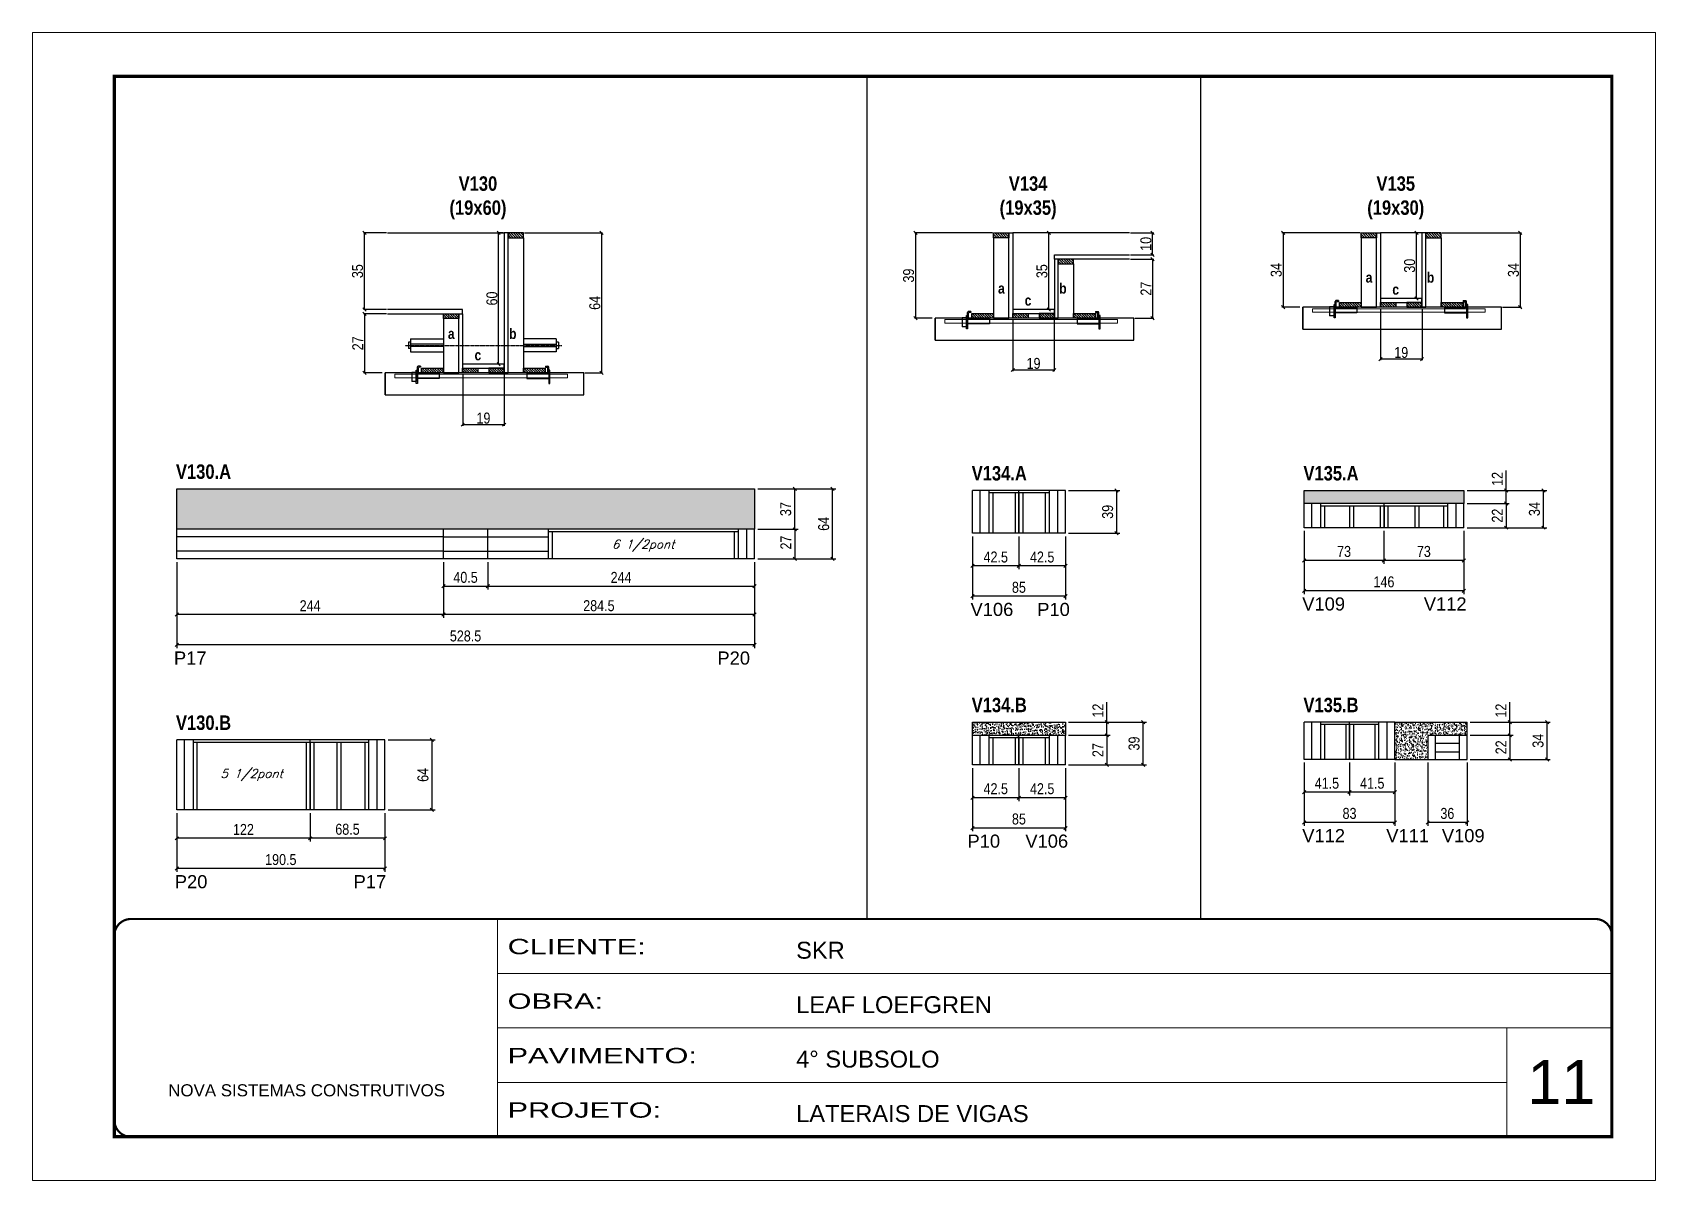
# Model space of a CAD drawing. Extents: x 3309 to 9590, y -2522 to 14608.
# Drawn here: x 6493 to 7978, y 11261 to 12311 of the extents above; entities that cross this region are included whole.
import ezdxf

# ---------------------------------------------------------------- set-up
doc = ezdxf.new("R2010")
doc.units = 0
for name, pattern in [('CONTINUO', [0]), ('DASHED', [0.75, 0.5, -0.25]), ('HIDDEN', [0.375, 0.25, -0.125])]:
    doc.linetypes.add(name, pattern=pattern)
for name, color, linetype in [('5', 5, 'Continuous'), ('barrote', 251, 'Continuous'), ('COTA', 241, 'Continuous'), ('detalhes', 4, 'Continuous'), ('NOMENCLATURA', 7, 'Continuous'), ('Painéis', 200, 'Continuous'), ('presilha', 1, 'Continuous'), ('SARR_2.2x10', 60, 'Continuous'), ('SARR_2.2x7', 40, 'Continuous'), ('SARR_3.5x7', 81, 'Continuous'), ('TENSOR', 3, 'Continuous'), ('texto', 7, 'Continuous')]:
    doc.layers.add(name, color=color, linetype=linetype)
for name, color, linetype, lineweight in [('CARIMBO', 255, 'Continuous', 9), ('CONCRETO', 251, 'Continuous', 25), ('Folhas', 255, 'Continuous', 9), ('SARRAFO DE PRESSAO', 251, 'DASHED', 9), ('SCO-___-LAJ', 2, 'Continuous', 0)]:
    doc.layers.add(name, color=color, linetype=linetype, lineweight=lineweight)
doc.styles.add('ARIAL', font='arial.ttf')
doc.styles.add('COTA TECNICA', font='techl___.ttf', dxfattribs={"height": 10})
doc.styles.add('COTA TECNICA 2X', font='techl___.ttf', dxfattribs={"height": 10})
doc.styles.add('Romans', font='romans.shx')
doc.styles.get("Standard").update_dxf_attribs({"font": 'arial.ttf'})
doc.styles.add('TECNICA', font='techb___.ttf', dxfattribs={"height": 10})
doc.styles.add('Tecnologia', font='')
doc.styles.get('Tecnologia').set_extended_font_data('Forgotten Futurist')
doc.dimstyles.new('PAINEL', dxfattribs={"dimtxt": 10, "dimasz": 3, "dimexe": 3, "dimexo": 3, "dimgap": 3, "dimtad": 1, "dimdec": 1, "dimzin": 12, "dimdsep": 46, "dimtxsty": 'COTA TECNICA', "dimblk1": 'OBLIQUE', "dimblk2": 'OBLIQUE', "dimsah": 1, "dimcen": 0.9, "dimclrd": 4, "dimclre": 4, "dimclrt": 240, "dimadec": 1, "dimazin": 3, "dimtfac": 1, "dimtdec": 1, "dimtmove": 0, "dimatfit": 3, "dimfxl": 1, "dimtolj": 1, "dimtzin": 12, "dimarcsym": 0})
doc.dimstyles.new('SECAO', dxfattribs={"dimscale": 0.333333, "dimtxt": 5, "dimasz": 9, "dimexe": 3, "dimexo": 3, "dimgap": 3, "dimtad": 1, "dimdec": 1, "dimlfac": 0.5, "dimzin": 12, "dimdsep": 46, "dimtxsty": 'COTA TECNICA 2X', "dimblk1": 'OBLIQUE', "dimblk2": 'OBLIQUE', "dimsah": 1, "dimcen": 0.9, "dimclrd": 4, "dimclre": 4, "dimclrt": 240, "dimadec": 1, "dimazin": 3, "dimtfac": 1, "dimtdec": 1, "dimtmove": 0, "dimatfit": 3, "dimfxl": 1, "dimtolj": 1, "dimtzin": 12, "dimarcsym": 0})
pattern_1 = [(135, (40122.0114, -111512.7385), (-1.122532015, -1.122532015), [])]
pattern_2 = [(135, (40625.3456, -111462.7385), (-1.122532015, -1.122532015), [])]
pattern_3 = [(135, (40961.7117, -111452.7385), (-1.122532015, -1.122532015), [])]

msp = doc.modelspace()

# ---------------------------------------------------------------- texts
at = {"layer": '5', "linetype": 'Continuous'}
for s, rotation, p in [('V109', 0.00004, (7654.64, 11782.05)), ('V112', 0.00004, (7765.86, 11782.05)), ('V106', 0.00004, (7351.14, 11777.05)), ('P10', 0.00004, (7412.19, 11777.05)), ('P17', 0.00004, (6622.33, 11732.57)), ('P20', 0.00004, (7119.55, 11732.57)), ('P10', 359.99996, (7348.36, 11565.12)), ('V106', 359.99996, (7401.28, 11565.12)), ('V112', 0.00004, (7654.64, 11570.12)), ('V111', 0.00004, (7731.49, 11570.12)), ('V109', 0.00004, (7782.38, 11570.12)), ('P20', 0.00004, (6623.09, 11528.03)), ('P17', 0.00004, (6786.69, 11528.03))]:
    msp.add_text(s, height=12, rotation=rotation, dxfattribs=at).set_placement(p)
at = {"layer": 'CARIMBO', "style": 'ARIAL'}
msp.add_text('11', height=40, dxfattribs=at).set_placement((7860.73, 11330.85))
at = {"layer": 'detalhes', "style": 'TECNICA'}
for s, p in [('a', (7712.7, 12081.87)), ('b', (7768.67, 12081.86)), ('a', (7376.33, 12071.87)), ('b', (7432.31, 12071.86)), ('c', (7737.07, 12070.9)), ('c', (7400.7, 12060.9)), ('a', (6873, 12030.41)), ('b', (6928.97, 12030.4)), ('c', (6897.37, 12010.9))]:
    msp.add_text(s, height=9.6, dxfattribs=at).set_placement(p)
at = {"layer": 'NOMENCLATURA', "style": 'TECNICA'}
for s, p in [('V130.A', (6624.17, 11902.47)), ('V134.A', (7352.22, 11900.97)), ('V135.A', (7655.72, 11900.97)), ('V134.B', (7352.22, 11689.04)), ('V135.B', (7655.72, 11689.04)), ('V130.B', (6624.17, 11672.85))]:
    msp.add_text(s, height=13.2, dxfattribs=at).set_placement(p)
at = {"layer": 'NOMENCLATURA', "char_height": 13.2, "attachment_point": 2, "style": 'TECNICA'}
for s, insert in [('V130\\P(19x60)', (6900.47, 12179.13)), ('V134\\P(19x35)', (7403.81, 12179.13)), ('V135\\P(19x30)', (7740.17, 12179.13))]:
    msp.add_mtext_dynamic_manual_height_columns(s, width=300.2766, gutter_width=1, heights=[0], dxfattribs=dict(at, insert=insert))
at = {"layer": 'texto', "color": 2, "char_height": 8, "attachment_point": 5, "style": 'Romans'}
for s, insert in [('{\\Q19;\\C256;6 1/2pont}', (7051.64, 11841.39)), ('{\\Q19;\\C256;5 1/2pont}', (6693.39, 11631.66))]:
    msp.add_mtext(s, dxfattribs=dict(at, insert=insert))

# ---------------------------------------------------------------- blocks, each defined once
blk = doc.blocks.new('9999999999')
at = {"color": 30, "linetype": 'CONTINUO'}
for p, q in [((98564.6, 34230.2), (98564.6, 34429.4)), ((98564.6, 34379.6), (99584, 34379.6)), ((98564.6, 34329.8), (99488, 34329.8)), ((99584, 34329.8), (99488, 34329.8)), ((99488, 34329.8), (99488, 34230.2)), ((98564.6, 34280), (99488, 34280))]:
    blk.add_line(p, q, dxfattribs=at)
at = {"color": 30, "linetype": 'CONTINUO', "const_width": 2}
blk.add_lwpolyline([(99584, 34230.2), (99584, 34414.4, 0.414214), (99569, 34429.4), (98229, 34429.4, 0.414214), (98214, 34414.4), (98214, 34245.2, 0.414214), (98229, 34230.2), (99584, 34230.2)], format="xyb", dxfattribs=at)
at = {"layer": 'Folhas'}
blk.add_lwpolyline([(98139, 34190.2), (99624, 34190.2), (99624, 35240.2), (98139, 35240.2)], close=True, dxfattribs=at)
at = {"layer": 'Folhas', "color": 30, "const_width": 3}
blk.add_lwpolyline([(98214, 34230.2), (99584, 34230.2), (99584, 35200.2), (98214, 35200.2)], close=True, dxfattribs=at)
at = {"color": 7, "linetype": 'Continuous', "ltscale": 5, "style": 'ARIAL'}
for s, height, p in [('SKR', 15.48, (98837.7, 34393.1)), ('LEAF LOEFGREN', 15.483, (98837.7, 34343.3)), ('4° SUBSOLO', 15.48, (98837.7, 34293.5)), ('NOVA SISTEMAS CONSTRUTIVOS', 11.059, (98263.2, 34267.2)), ('LATERAIS DE VIGAS', 15.483, (98837.7, 34243.7))]:
    blk.add_text(s, height=height, dxfattribs=at).set_placement(p)
at = {"layer": 'Folhas', "color": 7, "style": 'Tecnologia', "width": 1.5}
for s, p in [('CLIENTE:', (98573.7, 34397.2)), ('OBRA:', (98573.7, 34347.3)), ('PAVIMENTO:', (98573.7, 34297.5)), ('PROJETO:', (98573.7, 34247.7))]:
    blk.add_text(s, height=14, dxfattribs=at).set_placement(p)
blk = doc.blocks.new('_Oblique')
at = {"color": 0, "linetype": 'ByBlock', "lineweight": -2}
blk.add_line((-0.5, -0.5), (0.5, 0.5), dxfattribs=at)
blk = doc.blocks.new('*D304')
at = {"layer": 'COTA', "color": 4, "lineweight": -2, "transparency": 16777216}
for p, q in [((6886.5, 11998.4), (6886.5, 11951)), ((6924.5, 11998.4), (6924.5, 11951)), ((6924.5, 11952), (6886.5, 11952))]:
    blk.add_line(p, q, dxfattribs=at)
at = {"layer": 'Defpoints', "color": 0, "transparency": 16777216}
for p in [(6886.5, 11999.4), (6924.5, 11999.4), (6886.5, 11952)]:
    blk.add_point(p, dxfattribs=at)
at = {"layer": 'COTA', "color": 4, "lineweight": -2, "transparency": 16777216, "xscale": 3, "yscale": 3, "zscale": 3, "rotation": 180}
blk.add_blockref('_Oblique', (6886.5, 11952), dxfattribs=at)
at = {"layer": 'COTA', "color": 4, "lineweight": -2, "transparency": 16777216, "xscale": 3, "yscale": 3, "zscale": 3}
blk.add_blockref('_Oblique', (6924.5, 11952), dxfattribs=at)
at = {"layer": 'COTA', "color": 240, "transparency": 16777216, "insert": (6905.5, 11958), "char_height": 10, "attachment_point": 5, "style": 'COTA TECNICA 2X'}
blk.add_mtext('\\A1;19', dxfattribs=at)
blk = doc.blocks.new('PRESILHA METÁLICA 1')
at = {"layer": 'presilha'}
for p, q in [((0, 13), (6, 13)), ((0, 13), (0, 0)), ((6, 0), (0, 0)), ((6, 15.5), (7.5, 15.5)), ((6, -2.5), (6, 15.5)), ((6, 13), (6, 0)), ((7.5, 10.6), (7.5, 19.9)), ((7.5, 15.5), (7.5, -2.5)), ((37.5, 4.1), (7.5, 4.1)), ((12, 21), (8.6, 21)), ((9, 11.6), (9, 18.9)), ((12, 19.5), (9.6, 19.5)), ((37.5, 11), (9.6, 11)), ((12, 21), (12, 19.5)), ((37.5, 11), (37.5, 4.1)), ((7.5, -2.5), (6, -2.5))]:
    blk.add_line(p, q, dxfattribs=at)
for centre, radius, start, end in [((8.6, 19.9), 1.14, 90, 180), ((9.6, 18.9), 0.57, 90, 180), ((9.6, 11.6), 0.57, 180, 270)]:
    blk.add_arc(centre, radius, start, end, dxfattribs=at)
blk = doc.blocks.new('PRESILHA METÁLICA 2')
at = {"layer": 'presilha'}
for p, q in [((-5.2, 23.5), (-5.2, 22)), ((-5.2, 23.5), (-1.9, 23.5)), ((-0.8, 14.6), (-0.8, 22.4)), ((-30.8, 13.5), (-30.8, 6.6)), ((-30.8, 13.5), (-2.8, 13.5)), ((-30.8, 6.6), (-0.8, 6.6)), ((-5.2, 22), (-2.8, 22)), ((-2.2, 14.1), (-2.2, 21.4)), ((0.8, 18), (-0.8, 18)), ((-0.8, 18), (-0.8, 0)), ((-0.8, 0), (0.8, 0)), ((0.8, 0), (0.8, 18))]:
    blk.add_line(p, q, dxfattribs=at)
for centre, radius, start, end in [((-1.9, 22.4), 1.14, 0, 90), ((-2.8, 21.4), 0.57, 0, 90), ((-2.8, 14.1), 0.57, 270, 0)]:
    blk.add_arc(centre, radius, start, end, dxfattribs=at)
blk = doc.blocks.new('*D305')
at = {"layer": 'COTA', "color": 4, "lineweight": -2, "transparency": 16777216}
for p, q in [((6943.1, 12127.4), (7014.5, 12127.4)), ((7013.5, 12127.4), (7013.5, 11999.4)), ((6998.3, 11999.4), (7014.5, 11999.4))]:
    blk.add_line(p, q, dxfattribs=at)
at = {"layer": 'Defpoints', "color": 0, "transparency": 16777216}
for p in [(6942.1, 12127.4), (6997.3, 11999.4), (7013.5, 11999.4)]:
    blk.add_point(p, dxfattribs=at)
at = {"layer": 'COTA', "color": 4, "lineweight": -2, "transparency": 16777216, "xscale": 3, "yscale": 3, "zscale": 3}
for p, rotation in [((7013.5, 12127.4), 90), ((7013.5, 11999.4), 270)]:
    blk.add_blockref('_Oblique', p, dxfattribs=dict(at, rotation=rotation))
at = {"layer": 'COTA', "color": 240, "transparency": 16777216, "insert": (7007.4, 12063.4), "char_height": 10, "attachment_point": 5, "rotation": 90, "style": 'COTA TECNICA 2X'}
blk.add_mtext('\\A1;64', dxfattribs=at)
blk = doc.blocks.new('*D306')
at = {"layer": 'COTA', "color": 4, "lineweight": -2, "transparency": 16777216}
for p, q in [((6816.8, 12053.4), (6795.6, 12053.4)), ((6796.6, 12053.4), (6796.6, 11999.4)), ((6812.7, 11999.4), (6795.6, 11999.4))]:
    blk.add_line(p, q, dxfattribs=at)
at = {"layer": 'Defpoints', "color": 0, "transparency": 16777216}
for p in [(6817.8, 12053.4), (6796.6, 11999.4), (6813.7, 11999.4)]:
    blk.add_point(p, dxfattribs=at)
at = {"layer": 'COTA', "color": 4, "lineweight": -2, "transparency": 16777216, "xscale": 3, "yscale": 3, "zscale": 3}
for p, rotation in [((6796.6, 12053.4), 90), ((6796.6, 11999.4), 270)]:
    blk.add_blockref('_Oblique', p, dxfattribs=dict(at, rotation=rotation))
at = {"layer": 'COTA', "color": 240, "transparency": 16777216, "insert": (6790.5, 12026.4), "char_height": 10, "attachment_point": 5, "rotation": 90, "style": 'COTA TECNICA 2X'}
blk.add_mtext('\\A1;27', dxfattribs=at)
blk = doc.blocks.new('*D302')
at = {"layer": 'COTA', "color": 4, "lineweight": -2, "transparency": 16777216}
for p, q in [((6923.5, 12127.4), (6918.4, 12127.4)), ((6919.4, 12007.4), (6919.4, 12127.4)), ((6923.5, 12007.4), (6918.4, 12007.4))]:
    blk.add_line(p, q, dxfattribs=at)
at = {"layer": 'Defpoints', "color": 0, "transparency": 16777216}
for p in [(6919.4, 12127.4), (6924.5, 12127.4), (6924.5, 12007.4)]:
    blk.add_point(p, dxfattribs=at)
at = {"layer": 'COTA', "color": 4, "lineweight": -2, "transparency": 16777216, "xscale": 3, "yscale": 3, "zscale": 3}
for p, rotation in [((6919.4, 12127.4), 90), ((6919.4, 12007.4), 270)]:
    blk.add_blockref('_Oblique', p, dxfattribs=dict(at, rotation=rotation))
at = {"layer": 'COTA', "color": 240, "transparency": 16777216, "insert": (6913.3, 12067.4), "char_height": 10, "attachment_point": 5, "rotation": 90, "style": 'COTA TECNICA 2X'}
blk.add_mtext('\\A1;60', dxfattribs=at)
blk = doc.blocks.new('*D303')
at = {"layer": 'COTA', "color": 4, "lineweight": -2, "transparency": 16777216}
for p, q in [((6816.8, 12127.4), (6795.6, 12127.4)), ((6796.6, 12057.4), (6796.6, 12127.4)), ((6816.8, 12057.4), (6795.6, 12057.4))]:
    blk.add_line(p, q, dxfattribs=at)
at = {"layer": 'Defpoints', "color": 0, "transparency": 16777216}
for p in [(6796.6, 12127.4), (6817.8, 12127.4), (6817.8, 12057.4)]:
    blk.add_point(p, dxfattribs=at)
at = {"layer": 'COTA', "color": 4, "lineweight": -2, "transparency": 16777216, "xscale": 3, "yscale": 3, "zscale": 3}
for p, rotation in [((6796.6, 12127.4), 90), ((6796.6, 12057.4), 270)]:
    blk.add_blockref('_Oblique', p, dxfattribs=dict(at, rotation=rotation))
at = {"layer": 'COTA', "color": 240, "transparency": 16777216, "insert": (6790.3, 12092.4), "char_height": 10, "attachment_point": 5, "rotation": 90, "style": 'COTA TECNICA 2X'}
blk.add_mtext('\\A1;35', dxfattribs=at)
blk = doc.blocks.new('*D307')
at = {"layer": 'COTA', "color": 4, "linetype": 'ByBlock', "lineweight": -2, "transparency": 16777216}
for p, q in [((6868.9, 11826.3), (6868.9, 11775.3)), ((7153.4, 11826.3), (7153.4, 11775.3)), ((7153.4, 11778.3), (6868.9, 11778.3))]:
    blk.add_line(p, q, dxfattribs=at)
at = {"layer": 'Defpoints', "color": 0, "linetype": 'ByBlock', "transparency": 16777216}
for p in [(6868.9, 11829.3), (7153.4, 11829.3), (6868.9, 11778.3)]:
    blk.add_point(p, dxfattribs=at)
at = {"layer": 'COTA', "color": 4, "linetype": 'ByBlock', "lineweight": -2, "transparency": 16777216, "xscale": 3, "yscale": 3, "zscale": 3, "rotation": 180}
blk.add_blockref('_Oblique', (6868.9, 11778.3), dxfattribs=at)
at = {"layer": 'COTA', "color": 4, "linetype": 'ByBlock', "lineweight": -2, "transparency": 16777216, "xscale": 3, "yscale": 3, "zscale": 3}
blk.add_blockref('_Oblique', (7153.4, 11778.3), dxfattribs=at)
at = {"layer": 'COTA', "color": 240, "linetype": 'ByBlock', "transparency": 16777216, "insert": (7011.1, 11786.4), "char_height": 10, "attachment_point": 5, "style": 'COTA TECNICA'}
blk.add_mtext('\\A1;284.5', dxfattribs=at)
blk = doc.blocks.new('*D308')
at = {"layer": 'COTA', "color": 4, "linetype": 'ByBlock', "lineweight": -2, "transparency": 16777216}
for p, q in [((6624.9, 11826.3), (6624.9, 11775.3)), ((6868.9, 11826.3), (6868.9, 11775.3)), ((6868.9, 11778.3), (6624.9, 11778.3))]:
    blk.add_line(p, q, dxfattribs=at)
at = {"layer": 'Defpoints', "color": 0, "linetype": 'ByBlock', "transparency": 16777216}
for p in [(6624.9, 11829.3), (6868.9, 11829.3), (6624.9, 11778.3)]:
    blk.add_point(p, dxfattribs=at)
at = {"layer": 'COTA', "color": 4, "linetype": 'ByBlock', "lineweight": -2, "transparency": 16777216, "xscale": 3, "yscale": 3, "zscale": 3, "rotation": 180}
blk.add_blockref('_Oblique', (6624.9, 11778.3), dxfattribs=at)
at = {"layer": 'COTA', "color": 4, "linetype": 'ByBlock', "lineweight": -2, "transparency": 16777216, "xscale": 3, "yscale": 3, "zscale": 3}
blk.add_blockref('_Oblique', (6868.9, 11778.3), dxfattribs=at)
at = {"layer": 'COTA', "color": 240, "linetype": 'ByBlock', "transparency": 16777216, "insert": (6746.9, 11786.4), "char_height": 10, "attachment_point": 5, "style": 'COTA TECNICA'}
blk.add_mtext('\\A1;244', dxfattribs=at)
blk = doc.blocks.new('*D309')
at = {"layer": 'COTA', "color": 4, "linetype": 'ByBlock', "lineweight": -2, "transparency": 16777216}
for p, q in [((6624.9, 11826.3), (6624.9, 11747.6)), ((7153.4, 11826.3), (7153.4, 11747.6)), ((7153.4, 11750.6), (6624.9, 11750.6))]:
    blk.add_line(p, q, dxfattribs=at)
at = {"layer": 'Defpoints', "color": 0, "linetype": 'ByBlock', "transparency": 16777216}
for p in [(6624.9, 11829.3), (7153.4, 11829.3), (6624.9, 11750.6)]:
    blk.add_point(p, dxfattribs=at)
at = {"layer": 'COTA', "color": 4, "linetype": 'ByBlock', "lineweight": -2, "transparency": 16777216, "xscale": 3, "yscale": 3, "zscale": 3, "rotation": 180}
blk.add_blockref('_Oblique', (6624.9, 11750.6), dxfattribs=at)
at = {"layer": 'COTA', "color": 4, "linetype": 'ByBlock', "lineweight": -2, "transparency": 16777216, "xscale": 3, "yscale": 3, "zscale": 3}
blk.add_blockref('_Oblique', (7153.4, 11750.6), dxfattribs=at)
at = {"layer": 'COTA', "color": 240, "linetype": 'ByBlock', "transparency": 16777216, "insert": (6889.1, 11758.7), "char_height": 10, "attachment_point": 5, "style": 'COTA TECNICA'}
blk.add_mtext('\\A1;528.5', dxfattribs=at)
blk = doc.blocks.new('*D310')
at = {"layer": 'COTA', "color": 4, "lineweight": -2, "transparency": 16777216}
for p, q in [((7156.4, 11856.3), (7193.3, 11856.3)), ((7190.3, 11856.3), (7190.3, 11829.3)), ((7156.4, 11829.3), (7193.3, 11829.3))]:
    blk.add_line(p, q, dxfattribs=at)
at = {"layer": 'Defpoints', "color": 0, "transparency": 16777216}
for p in [(7153.4, 11856.3), (7153.4, 11829.3), (7190.3, 11829.3)]:
    blk.add_point(p, dxfattribs=at)
at = {"layer": 'COTA', "color": 4, "lineweight": -2, "transparency": 16777216, "xscale": 3, "yscale": 3, "zscale": 3}
for p, rotation in [((7190.3, 11856.3), 90), ((7190.3, 11829.3), 270)]:
    blk.add_blockref('_Oblique', p, dxfattribs=dict(at, rotation=rotation))
at = {"layer": 'COTA', "color": 240, "transparency": 16777216, "insert": (7182.2, 11844.2), "char_height": 10, "attachment_point": 5, "rotation": 90, "style": 'COTA TECNICA'}
blk.add_mtext('\\A1;27', dxfattribs=at)
blk = doc.blocks.new('*D311')
at = {"layer": 'COTA', "color": 4, "lineweight": -2, "transparency": 16777216}
for p, q in [((7156.4, 11893.3), (7193.3, 11893.3)), ((7190.3, 11856.3), (7190.3, 11893.3)), ((7156.4, 11856.3), (7193.3, 11856.3))]:
    blk.add_line(p, q, dxfattribs=at)
at = {"layer": 'Defpoints', "color": 0, "transparency": 16777216}
for p in [(7153.4, 11893.3), (7190.3, 11893.3), (7153.4, 11856.3)]:
    blk.add_point(p, dxfattribs=at)
at = {"layer": 'COTA', "color": 4, "lineweight": -2, "transparency": 16777216, "xscale": 3, "yscale": 3, "zscale": 3}
for p, rotation in [((7190.3, 11893.3), 90), ((7190.3, 11856.3), 270)]:
    blk.add_blockref('_Oblique', p, dxfattribs=dict(at, rotation=rotation))
at = {"layer": 'COTA', "color": 240, "transparency": 16777216, "insert": (7182.1, 11874.8), "char_height": 10, "attachment_point": 5, "rotation": 90, "style": 'COTA TECNICA'}
blk.add_mtext('\\A1;37', dxfattribs=at)
blk = doc.blocks.new('*D312')
at = {"layer": 'COTA', "color": 4, "lineweight": -2, "transparency": 16777216}
for p, q in [((7156.4, 11893.3), (7227.9, 11893.3)), ((7224.9, 11829.3), (7224.9, 11893.3)), ((7156.4, 11829.3), (7227.9, 11829.3))]:
    blk.add_line(p, q, dxfattribs=at)
at = {"layer": 'Defpoints', "color": 0, "transparency": 16777216}
for p in [(7153.4, 11893.3), (7224.9, 11893.3), (7153.4, 11829.3)]:
    blk.add_point(p, dxfattribs=at)
at = {"layer": 'COTA', "color": 4, "lineweight": -2, "transparency": 16777216, "xscale": 3, "yscale": 3, "zscale": 3}
for p, rotation in [((7224.9, 11893.3), 90), ((7224.9, 11829.3), 270)]:
    blk.add_blockref('_Oblique', p, dxfattribs=dict(at, rotation=rotation))
at = {"layer": 'COTA', "color": 240, "transparency": 16777216, "insert": (7216.8, 11861.3), "char_height": 10, "attachment_point": 5, "rotation": 90, "style": 'COTA TECNICA'}
blk.add_mtext('\\A1;64', dxfattribs=at)
blk = doc.blocks.new('*D313')
at = {"layer": 'COTA', "color": 4, "lineweight": -2, "transparency": 16777216}
for p, q in [((6868.9, 11826.3), (6868.9, 11801.2)), ((6909.4, 11826.3), (6909.4, 11801.2)), ((6868.9, 11804.2), (6909.4, 11804.2))]:
    blk.add_line(p, q, dxfattribs=at)
at = {"layer": 'Defpoints', "color": 0, "transparency": 16777216}
for p in [(6868.9, 11829.3), (6909.4, 11829.3), (6909.4, 11804.2)]:
    blk.add_point(p, dxfattribs=at)
at = {"layer": 'COTA', "color": 4, "lineweight": -2, "transparency": 16777216, "xscale": 3, "yscale": 3, "zscale": 3, "rotation": 180}
blk.add_blockref('_Oblique', (6868.9, 11804.2), dxfattribs=at)
at = {"layer": 'COTA', "color": 4, "lineweight": -2, "transparency": 16777216, "xscale": 3, "yscale": 3, "zscale": 3}
blk.add_blockref('_Oblique', (6909.4, 11804.2), dxfattribs=at)
at = {"layer": 'COTA', "color": 240, "transparency": 16777216, "insert": (6889.1, 11812.3), "char_height": 10, "attachment_point": 5, "style": 'COTA TECNICA'}
blk.add_mtext('\\A1;40.5', dxfattribs=at)
blk = doc.blocks.new('*D314')
at = {"layer": 'COTA', "color": 4, "lineweight": -2, "transparency": 16777216}
for p, q in [((6909.4, 11826.3), (6909.4, 11801.2)), ((7153.4, 11826.3), (7153.4, 11801.2)), ((6909.4, 11804.2), (7153.4, 11804.2))]:
    blk.add_line(p, q, dxfattribs=at)
at = {"layer": 'Defpoints', "color": 0, "transparency": 16777216}
for p in [(6909.4, 11829.3), (7153.4, 11829.3), (7153.4, 11804.2)]:
    blk.add_point(p, dxfattribs=at)
at = {"layer": 'COTA', "color": 4, "lineweight": -2, "transparency": 16777216, "xscale": 3, "yscale": 3, "zscale": 3, "rotation": 180}
blk.add_blockref('_Oblique', (6909.4, 11804.2), dxfattribs=at)
at = {"layer": 'COTA', "color": 4, "lineweight": -2, "transparency": 16777216, "xscale": 3, "yscale": 3, "zscale": 3}
blk.add_blockref('_Oblique', (7153.4, 11804.2), dxfattribs=at)
at = {"layer": 'COTA', "color": 240, "transparency": 16777216, "insert": (7031.4, 11812.3), "char_height": 10, "attachment_point": 5, "style": 'COTA TECNICA'}
blk.add_mtext('\\A1;244', dxfattribs=at)
blk = doc.blocks.new('*D315')
at = {"layer": 'COTA', "color": 4, "linetype": 'ByBlock', "lineweight": -2, "transparency": 16777216}
for p, q in [((6746.9, 11596.7), (6746.9, 11570.7)), ((6815.4, 11596.7), (6815.4, 11570.7)), ((6815.4, 11573.7), (6746.9, 11573.7))]:
    blk.add_line(p, q, dxfattribs=at)
at = {"layer": 'Defpoints', "color": 0, "linetype": 'ByBlock', "transparency": 16777216}
for p in [(6746.9, 11599.7), (6815.4, 11599.7), (6746.9, 11573.7)]:
    blk.add_point(p, dxfattribs=at)
at = {"layer": 'COTA', "color": 4, "linetype": 'ByBlock', "lineweight": -2, "transparency": 16777216, "xscale": 3, "yscale": 3, "zscale": 3, "rotation": 180}
blk.add_blockref('_Oblique', (6746.9, 11573.7), dxfattribs=at)
at = {"layer": 'COTA', "color": 4, "linetype": 'ByBlock', "lineweight": -2, "transparency": 16777216, "xscale": 3, "yscale": 3, "zscale": 3}
blk.add_blockref('_Oblique', (6815.4, 11573.7), dxfattribs=at)
at = {"layer": 'COTA', "color": 240, "linetype": 'ByBlock', "transparency": 16777216, "insert": (6781.1, 11581.9), "char_height": 10, "attachment_point": 5, "style": 'COTA TECNICA'}
blk.add_mtext('\\A1;68.5', dxfattribs=at)
blk = doc.blocks.new('*D316')
at = {"layer": 'COTA', "color": 4, "linetype": 'ByBlock', "lineweight": -2, "transparency": 16777216}
for p, q in [((6624.9, 11596.7), (6624.9, 11570.7)), ((6746.9, 11596.7), (6746.9, 11570.7)), ((6746.9, 11573.7), (6624.9, 11573.7))]:
    blk.add_line(p, q, dxfattribs=at)
at = {"layer": 'Defpoints', "color": 0, "linetype": 'ByBlock', "transparency": 16777216}
for p in [(6624.9, 11599.7), (6746.9, 11599.7), (6624.9, 11573.7)]:
    blk.add_point(p, dxfattribs=at)
at = {"layer": 'COTA', "color": 4, "linetype": 'ByBlock', "lineweight": -2, "transparency": 16777216, "xscale": 3, "yscale": 3, "zscale": 3, "rotation": 180}
blk.add_blockref('_Oblique', (6624.9, 11573.7), dxfattribs=at)
at = {"layer": 'COTA', "color": 4, "linetype": 'ByBlock', "lineweight": -2, "transparency": 16777216, "xscale": 3, "yscale": 3, "zscale": 3}
blk.add_blockref('_Oblique', (6746.9, 11573.7), dxfattribs=at)
at = {"layer": 'COTA', "color": 240, "linetype": 'ByBlock', "transparency": 16777216, "insert": (6685.9, 11581.8), "char_height": 10, "attachment_point": 5, "style": 'COTA TECNICA'}
blk.add_mtext('\\A1;122', dxfattribs=at)
blk = doc.blocks.new('*D317')
at = {"layer": 'COTA', "color": 4, "linetype": 'ByBlock', "lineweight": -2, "transparency": 16777216}
for p, q in [((6624.9, 11596.7), (6624.9, 11543)), ((6815.4, 11596.7), (6815.4, 11543)), ((6815.4, 11546), (6624.9, 11546))]:
    blk.add_line(p, q, dxfattribs=at)
at = {"layer": 'Defpoints', "color": 0, "linetype": 'ByBlock', "transparency": 16777216}
for p in [(6624.9, 11599.7), (6815.4, 11599.7), (6624.9, 11546)]:
    blk.add_point(p, dxfattribs=at)
at = {"layer": 'COTA', "color": 4, "linetype": 'ByBlock', "lineweight": -2, "transparency": 16777216, "xscale": 3, "yscale": 3, "zscale": 3, "rotation": 180}
blk.add_blockref('_Oblique', (6624.9, 11546), dxfattribs=at)
at = {"layer": 'COTA', "color": 4, "linetype": 'ByBlock', "lineweight": -2, "transparency": 16777216, "xscale": 3, "yscale": 3, "zscale": 3}
blk.add_blockref('_Oblique', (6815.4, 11546), dxfattribs=at)
at = {"layer": 'COTA', "color": 240, "linetype": 'ByBlock', "transparency": 16777216, "insert": (6720.1, 11554.2), "char_height": 10, "attachment_point": 5, "style": 'COTA TECNICA'}
blk.add_mtext('\\A1;190.5', dxfattribs=at)
blk = doc.blocks.new('*D318')
at = {"layer": 'COTA', "color": 4, "lineweight": -2, "transparency": 16777216}
for p, q in [((6818.4, 11663.7), (6861.3, 11663.7)), ((6858.3, 11663.7), (6858.3, 11599.7)), ((6818.4, 11599.7), (6861.3, 11599.7))]:
    blk.add_line(p, q, dxfattribs=at)
at = {"layer": 'Defpoints', "color": 0, "transparency": 16777216}
for p in [(6815.4, 11663.7), (6815.4, 11599.7), (6858.3, 11599.7)]:
    blk.add_point(p, dxfattribs=at)
at = {"layer": 'COTA', "color": 4, "lineweight": -2, "transparency": 16777216, "xscale": 3, "yscale": 3, "zscale": 3}
for p, rotation in [((6858.3, 11663.7), 90), ((6858.3, 11599.7), 270)]:
    blk.add_blockref('_Oblique', p, dxfattribs=dict(at, rotation=rotation))
at = {"layer": 'COTA', "color": 240, "transparency": 16777216, "insert": (6850.2, 11631.7), "char_height": 10, "attachment_point": 5, "rotation": 90, "style": 'COTA TECNICA'}
blk.add_mtext('\\A1;64', dxfattribs=at)
blk = doc.blocks.new('*D346')
at = {"layer": 'COTA', "color": 4, "lineweight": -2, "transparency": 16777216}
for p, q in [((7389.8, 12048.4), (7389.8, 12001)), ((7427.8, 12048.4), (7427.8, 12001)), ((7427.8, 12002), (7389.8, 12002))]:
    blk.add_line(p, q, dxfattribs=at)
at = {"layer": 'Defpoints', "color": 0, "transparency": 16777216}
for p in [(7389.8, 12049.4), (7427.8, 12049.4), (7389.8, 12002)]:
    blk.add_point(p, dxfattribs=at)
at = {"layer": 'COTA', "color": 4, "lineweight": -2, "transparency": 16777216, "xscale": 3, "yscale": 3, "zscale": 3, "rotation": 180}
blk.add_blockref('_Oblique', (7389.8, 12002), dxfattribs=at)
at = {"layer": 'COTA', "color": 4, "lineweight": -2, "transparency": 16777216, "xscale": 3, "yscale": 3, "zscale": 3}
blk.add_blockref('_Oblique', (7427.8, 12002), dxfattribs=at)
at = {"layer": 'COTA', "color": 240, "transparency": 16777216, "insert": (7408.8, 12008), "char_height": 10, "attachment_point": 5, "style": 'COTA TECNICA 2X'}
blk.add_mtext('\\A1;19', dxfattribs=at)
blk = doc.blocks.new('*D347')
at = {"layer": 'COTA', "color": 4, "lineweight": -2, "transparency": 16777216}
for p, q in [((7371.2, 12127.4), (7299.8, 12127.4)), ((7300.8, 12127.4), (7300.8, 12049.4)), ((7316, 12049.4), (7299.8, 12049.4))]:
    blk.add_line(p, q, dxfattribs=at)
at = {"layer": 'Defpoints', "color": 0, "transparency": 16777216}
for p in [(7372.2, 12127.4), (7300.8, 12049.4), (7317, 12049.4)]:
    blk.add_point(p, dxfattribs=at)
at = {"layer": 'COTA', "color": 4, "lineweight": -2, "transparency": 16777216, "xscale": 3, "yscale": 3, "zscale": 3}
for p, rotation in [((7300.8, 12127.4), 90), ((7300.8, 12049.4), 270)]:
    blk.add_blockref('_Oblique', p, dxfattribs=dict(at, rotation=rotation))
at = {"layer": 'COTA', "color": 240, "transparency": 16777216, "insert": (7294.5, 12088.4), "char_height": 10, "attachment_point": 5, "rotation": 90, "style": 'COTA TECNICA 2X'}
blk.add_mtext('\\A1;39', dxfattribs=at)
blk = doc.blocks.new('*D348')
at = {"layer": 'COTA', "color": 4, "lineweight": -2, "transparency": 16777216}
for p, q in [((7497.5, 12103.4), (7518.7, 12103.4)), ((7517.7, 12103.4), (7517.7, 12049.4)), ((7501.6, 12049.4), (7518.7, 12049.4))]:
    blk.add_line(p, q, dxfattribs=at)
at = {"layer": 'Defpoints', "color": 0, "transparency": 16777216}
for p in [(7496.5, 12103.4), (7500.6, 12049.4), (7517.7, 12049.4)]:
    blk.add_point(p, dxfattribs=at)
at = {"layer": 'COTA', "color": 4, "lineweight": -2, "transparency": 16777216, "xscale": 3, "yscale": 3, "zscale": 3}
for p, rotation in [((7517.7, 12103.4), 90), ((7517.7, 12049.4), 270)]:
    blk.add_blockref('_Oblique', p, dxfattribs=dict(at, rotation=rotation))
at = {"layer": 'COTA', "color": 240, "transparency": 16777216, "insert": (7511.7, 12076.4), "char_height": 10, "attachment_point": 5, "rotation": 90, "style": 'COTA TECNICA 2X'}
blk.add_mtext('\\A1;27', dxfattribs=at)
blk = doc.blocks.new('*D349')
at = {"layer": 'COTA', "color": 4, "lineweight": -2, "transparency": 16777216}
for p, q in [((7426.8, 12127.4), (7421.7, 12127.4)), ((7422.7, 12057.4), (7422.7, 12127.4)), ((7426.8, 12057.4), (7421.7, 12057.4))]:
    blk.add_line(p, q, dxfattribs=at)
at = {"layer": 'Defpoints', "color": 0, "transparency": 16777216}
for p in [(7422.7, 12127.4), (7427.8, 12127.4), (7427.8, 12057.4)]:
    blk.add_point(p, dxfattribs=at)
at = {"layer": 'COTA', "color": 4, "lineweight": -2, "transparency": 16777216, "xscale": 3, "yscale": 3, "zscale": 3}
for p, rotation in [((7422.7, 12127.4), 90), ((7422.7, 12057.4), 270)]:
    blk.add_blockref('_Oblique', p, dxfattribs=dict(at, rotation=rotation))
at = {"layer": 'COTA', "color": 240, "transparency": 16777216, "insert": (7416.5, 12092.4), "char_height": 10, "attachment_point": 5, "rotation": 90, "style": 'COTA TECNICA 2X'}
blk.add_mtext('\\A1;35', dxfattribs=at)
blk = doc.blocks.new('*D350')
at = {"layer": 'COTA', "color": 4, "lineweight": -2, "transparency": 16777216}
for p, q in [((7497.5, 12127.4), (7518.7, 12127.4)), ((7517.7, 12107.4), (7517.7, 12127.4)), ((7497.5, 12107.4), (7518.7, 12107.4))]:
    blk.add_line(p, q, dxfattribs=at)
at = {"layer": 'Defpoints', "color": 0, "transparency": 16777216}
for p in [(7496.5, 12127.4), (7517.7, 12127.4), (7496.5, 12107.4)]:
    blk.add_point(p, dxfattribs=at)
at = {"layer": 'COTA', "color": 4, "lineweight": -2, "transparency": 16777216, "xscale": 3, "yscale": 3, "zscale": 3}
for p, rotation in [((7517.7, 12127.4), 90), ((7517.7, 12107.4), 270)]:
    blk.add_blockref('_Oblique', p, dxfattribs=dict(at, rotation=rotation))
at = {"layer": 'COTA', "color": 240, "transparency": 16777216, "insert": (7511.6, 12117.4), "char_height": 10, "attachment_point": 5, "rotation": 90, "style": 'COTA TECNICA 2X'}
blk.add_mtext('\\A1;10', dxfattribs=at)
blk = doc.blocks.new('*D351')
at = {"layer": 'COTA', "color": 4, "linetype": 'ByBlock', "lineweight": -2, "transparency": 16777216}
for p, q in [((7395.4, 11849.8), (7395.4, 11819.8)), ((7437.9, 11849.8), (7437.9, 11819.8)), ((7437.9, 11822.8), (7395.4, 11822.8))]:
    blk.add_line(p, q, dxfattribs=at)
at = {"layer": 'Defpoints', "color": 0, "linetype": 'ByBlock', "transparency": 16777216}
for p in [(7395.4, 11852.8), (7437.9, 11852.8), (7395.4, 11822.8)]:
    blk.add_point(p, dxfattribs=at)
at = {"layer": 'COTA', "color": 4, "linetype": 'ByBlock', "lineweight": -2, "transparency": 16777216, "xscale": 3, "yscale": 3, "zscale": 3, "rotation": 180}
blk.add_blockref('_Oblique', (7395.4, 11822.8), dxfattribs=at)
at = {"layer": 'COTA', "color": 4, "linetype": 'ByBlock', "lineweight": -2, "transparency": 16777216, "xscale": 3, "yscale": 3, "zscale": 3}
blk.add_blockref('_Oblique', (7437.9, 11822.8), dxfattribs=at)
at = {"layer": 'COTA', "color": 240, "linetype": 'ByBlock', "transparency": 16777216, "insert": (7416.7, 11830.9), "char_height": 10, "attachment_point": 5, "style": 'COTA TECNICA'}
blk.add_mtext('\\A1;42.5', dxfattribs=at)
blk = doc.blocks.new('*D352')
at = {"layer": 'COTA', "color": 4, "linetype": 'ByBlock', "lineweight": -2, "transparency": 16777216}
for p, q in [((7352.9, 11849.8), (7352.9, 11819.8)), ((7395.4, 11849.8), (7395.4, 11819.8)), ((7395.4, 11822.8), (7352.9, 11822.8))]:
    blk.add_line(p, q, dxfattribs=at)
at = {"layer": 'Defpoints', "color": 0, "linetype": 'ByBlock', "transparency": 16777216}
for p in [(7352.9, 11852.8), (7395.4, 11852.8), (7352.9, 11822.8)]:
    blk.add_point(p, dxfattribs=at)
at = {"layer": 'COTA', "color": 4, "linetype": 'ByBlock', "lineweight": -2, "transparency": 16777216, "xscale": 3, "yscale": 3, "zscale": 3, "rotation": 180}
blk.add_blockref('_Oblique', (7352.9, 11822.8), dxfattribs=at)
at = {"layer": 'COTA', "color": 4, "linetype": 'ByBlock', "lineweight": -2, "transparency": 16777216, "xscale": 3, "yscale": 3, "zscale": 3}
blk.add_blockref('_Oblique', (7395.4, 11822.8), dxfattribs=at)
at = {"layer": 'COTA', "color": 240, "linetype": 'ByBlock', "transparency": 16777216, "insert": (7374.2, 11830.9), "char_height": 10, "attachment_point": 5, "style": 'COTA TECNICA'}
blk.add_mtext('\\A1;42.5', dxfattribs=at)
blk = doc.blocks.new('*D353')
at = {"layer": 'COTA', "color": 4, "linetype": 'ByBlock', "lineweight": -2, "transparency": 16777216}
for p, q in [((7352.9, 11849.8), (7352.9, 11792.1)), ((7437.9, 11849.8), (7437.9, 11792.1)), ((7437.9, 11795.1), (7352.9, 11795.1))]:
    blk.add_line(p, q, dxfattribs=at)
at = {"layer": 'Defpoints', "color": 0, "linetype": 'ByBlock', "transparency": 16777216}
for p in [(7352.9, 11852.8), (7437.9, 11852.8), (7352.9, 11795.1)]:
    blk.add_point(p, dxfattribs=at)
at = {"layer": 'COTA', "color": 4, "linetype": 'ByBlock', "lineweight": -2, "transparency": 16777216, "xscale": 3, "yscale": 3, "zscale": 3, "rotation": 180}
blk.add_blockref('_Oblique', (7352.9, 11795.1), dxfattribs=at)
at = {"layer": 'COTA', "color": 4, "linetype": 'ByBlock', "lineweight": -2, "transparency": 16777216, "xscale": 3, "yscale": 3, "zscale": 3}
blk.add_blockref('_Oblique', (7437.9, 11795.1), dxfattribs=at)
at = {"layer": 'COTA', "color": 240, "linetype": 'ByBlock', "transparency": 16777216, "insert": (7395.4, 11803.2), "char_height": 10, "attachment_point": 5, "style": 'COTA TECNICA'}
blk.add_mtext('\\A1;85', dxfattribs=at)
blk = doc.blocks.new('*D354')
at = {"layer": 'COTA', "color": 4, "lineweight": -2, "transparency": 16777216}
for p, q in [((7440.9, 11891.8), (7487.8, 11891.8)), ((7484.8, 11891.8), (7484.8, 11852.8)), ((7440.9, 11852.8), (7487.8, 11852.8))]:
    blk.add_line(p, q, dxfattribs=at)
at = {"layer": 'Defpoints', "color": 0, "transparency": 16777216}
for p in [(7437.9, 11891.8), (7437.9, 11852.8), (7484.8, 11852.8)]:
    blk.add_point(p, dxfattribs=at)
at = {"layer": 'COTA', "color": 4, "lineweight": -2, "transparency": 16777216, "xscale": 3, "yscale": 3, "zscale": 3}
for p, rotation in [((7484.8, 11891.8), 90), ((7484.8, 11852.8), 270)]:
    blk.add_blockref('_Oblique', p, dxfattribs=dict(at, rotation=rotation))
at = {"layer": 'COTA', "color": 240, "transparency": 16777216, "insert": (7476.6, 11872.3), "char_height": 10, "attachment_point": 5, "rotation": 90, "style": 'COTA TECNICA'}
blk.add_mtext('\\A1;39', dxfattribs=at)
blk = doc.blocks.new('*D355')
at = {"layer": 'COTA', "color": 4, "linetype": 'ByBlock', "lineweight": -2, "transparency": 16777216}
for p, q in [((7395.4, 11637.9), (7395.4, 11607.8)), ((7437.9, 11637.9), (7437.9, 11607.8)), ((7437.9, 11610.8), (7395.4, 11610.8))]:
    blk.add_line(p, q, dxfattribs=at)
at = {"layer": 'Defpoints', "color": 0, "linetype": 'ByBlock', "transparency": 16777216}
for p in [(7395.4, 11640.9), (7437.9, 11640.9), (7395.4, 11610.8)]:
    blk.add_point(p, dxfattribs=at)
at = {"layer": 'COTA', "color": 4, "linetype": 'ByBlock', "lineweight": -2, "transparency": 16777216, "xscale": 3, "yscale": 3, "zscale": 3, "rotation": 180}
blk.add_blockref('_Oblique', (7395.4, 11610.8), dxfattribs=at)
at = {"layer": 'COTA', "color": 4, "linetype": 'ByBlock', "lineweight": -2, "transparency": 16777216, "xscale": 3, "yscale": 3, "zscale": 3}
blk.add_blockref('_Oblique', (7437.9, 11610.8), dxfattribs=at)
at = {"layer": 'COTA', "color": 240, "linetype": 'ByBlock', "transparency": 16777216, "insert": (7416.7, 11619), "char_height": 10, "attachment_point": 5, "style": 'COTA TECNICA'}
blk.add_mtext('\\A1;42.5', dxfattribs=at)
blk = doc.blocks.new('*D356')
at = {"layer": 'COTA', "color": 4, "linetype": 'ByBlock', "lineweight": -2, "transparency": 16777216}
for p, q in [((7352.9, 11637.9), (7352.9, 11607.8)), ((7395.4, 11637.9), (7395.4, 11607.8)), ((7395.4, 11610.8), (7352.9, 11610.8))]:
    blk.add_line(p, q, dxfattribs=at)
at = {"layer": 'Defpoints', "color": 0, "linetype": 'ByBlock', "transparency": 16777216}
for p in [(7352.9, 11640.9), (7395.4, 11640.9), (7352.9, 11610.8)]:
    blk.add_point(p, dxfattribs=at)
at = {"layer": 'COTA', "color": 4, "linetype": 'ByBlock', "lineweight": -2, "transparency": 16777216, "xscale": 3, "yscale": 3, "zscale": 3, "rotation": 180}
blk.add_blockref('_Oblique', (7352.9, 11610.8), dxfattribs=at)
at = {"layer": 'COTA', "color": 4, "linetype": 'ByBlock', "lineweight": -2, "transparency": 16777216, "xscale": 3, "yscale": 3, "zscale": 3}
blk.add_blockref('_Oblique', (7395.4, 11610.8), dxfattribs=at)
at = {"layer": 'COTA', "color": 240, "linetype": 'ByBlock', "transparency": 16777216, "insert": (7374.2, 11619), "char_height": 10, "attachment_point": 5, "style": 'COTA TECNICA'}
blk.add_mtext('\\A1;42.5', dxfattribs=at)
blk = doc.blocks.new('*D357')
at = {"layer": 'COTA', "color": 4, "linetype": 'ByBlock', "lineweight": -2, "transparency": 16777216}
for p, q in [((7352.9, 11637.9), (7352.9, 11580.1)), ((7437.9, 11637.9), (7437.9, 11580.1)), ((7437.9, 11583.1), (7352.9, 11583.1))]:
    blk.add_line(p, q, dxfattribs=at)
at = {"layer": 'Defpoints', "color": 0, "linetype": 'ByBlock', "transparency": 16777216}
for p in [(7352.9, 11640.9), (7437.9, 11640.9), (7352.9, 11583.1)]:
    blk.add_point(p, dxfattribs=at)
at = {"layer": 'COTA', "color": 4, "linetype": 'ByBlock', "lineweight": -2, "transparency": 16777216, "xscale": 3, "yscale": 3, "zscale": 3, "rotation": 180}
blk.add_blockref('_Oblique', (7352.9, 11583.1), dxfattribs=at)
at = {"layer": 'COTA', "color": 4, "linetype": 'ByBlock', "lineweight": -2, "transparency": 16777216, "xscale": 3, "yscale": 3, "zscale": 3}
blk.add_blockref('_Oblique', (7437.9, 11583.1), dxfattribs=at)
at = {"layer": 'COTA', "color": 240, "linetype": 'ByBlock', "transparency": 16777216, "insert": (7395.4, 11591.3), "char_height": 10, "attachment_point": 5, "style": 'COTA TECNICA'}
blk.add_mtext('\\A1;85', dxfattribs=at)
blk = doc.blocks.new('*D358')
at = {"layer": 'COTA', "color": 4, "lineweight": -2, "transparency": 16777216}
for p, q in [((7440.9, 11667.9), (7478.8, 11667.9)), ((7475.8, 11667.9), (7475.8, 11640.9)), ((7440.9, 11640.9), (7478.8, 11640.9))]:
    blk.add_line(p, q, dxfattribs=at)
at = {"layer": 'Defpoints', "color": 0, "transparency": 16777216}
for p in [(7437.9, 11667.9), (7437.9, 11640.9), (7475.8, 11640.9)]:
    blk.add_point(p, dxfattribs=at)
at = {"layer": 'COTA', "color": 4, "lineweight": -2, "transparency": 16777216, "xscale": 3, "yscale": 3, "zscale": 3}
for p, rotation in [((7475.8, 11667.9), 90), ((7475.8, 11640.9), 270)]:
    blk.add_blockref('_Oblique', p, dxfattribs=dict(at, rotation=rotation))
at = {"layer": 'COTA', "color": 240, "transparency": 16777216, "insert": (7467.7, 11654.4), "char_height": 10, "attachment_point": 5, "rotation": 90, "style": 'COTA TECNICA'}
blk.add_mtext('\\A1;27', dxfattribs=at)
blk = doc.blocks.new('*D359')
at = {"layer": 'COTA', "color": 4, "lineweight": -2, "transparency": 16777216}
for p, q in [((7475.8, 11679.9), (7475.8, 11698.2)), ((7440.9, 11679.9), (7478.8, 11679.9)), ((7475.8, 11667.9), (7475.8, 11679.9)), ((7440.9, 11667.9), (7478.8, 11667.9))]:
    blk.add_line(p, q, dxfattribs=at)
at = {"layer": 'Defpoints', "color": 0, "transparency": 16777216}
for p in [(7437.9, 11679.9), (7475.8, 11679.9), (7437.9, 11667.9)]:
    blk.add_point(p, dxfattribs=at)
at = {"layer": 'COTA', "color": 4, "lineweight": -2, "transparency": 16777216, "xscale": 3, "yscale": 3, "zscale": 3}
for p, rotation in [((7475.8, 11679.9), 90), ((7475.8, 11667.9), 270)]:
    blk.add_blockref('_Oblique', p, dxfattribs=dict(at, rotation=rotation))
at = {"layer": 'COTA', "color": 240, "transparency": 16777216, "insert": (7467.7, 11690.5), "char_height": 10, "attachment_point": 5, "rotation": 90, "style": 'COTA TECNICA'}
blk.add_mtext('\\A1;12', dxfattribs=at)
blk = doc.blocks.new('*D360')
at = {"layer": 'COTA', "color": 4, "lineweight": -2, "transparency": 16777216}
for p, q in [((7440.9, 11679.9), (7512, 11679.9)), ((7509, 11640.9), (7509, 11679.9)), ((7440.9, 11640.9), (7512, 11640.9))]:
    blk.add_line(p, q, dxfattribs=at)
at = {"layer": 'Defpoints', "color": 0, "transparency": 16777216}
for p in [(7437.9, 11679.9), (7509, 11679.9), (7437.9, 11640.9)]:
    blk.add_point(p, dxfattribs=at)
at = {"layer": 'COTA', "color": 4, "lineweight": -2, "transparency": 16777216, "xscale": 3, "yscale": 3, "zscale": 3}
for p, rotation in [((7509, 11679.9), 90), ((7509, 11640.9), 270)]:
    blk.add_blockref('_Oblique', p, dxfattribs=dict(at, rotation=rotation))
at = {"layer": 'COTA', "color": 240, "transparency": 16777216, "insert": (7500.8, 11660.4), "char_height": 10, "attachment_point": 5, "rotation": 90, "style": 'COTA TECNICA'}
blk.add_mtext('\\A1;39', dxfattribs=at)
blk = doc.blocks.new('*D361')
at = {"layer": 'COTA', "color": 4, "lineweight": -2, "transparency": 16777216}
for p, q in [((7726.2, 12058.4), (7726.2, 12011)), ((7764.2, 12058.4), (7764.2, 12011)), ((7764.2, 12012), (7726.2, 12012))]:
    blk.add_line(p, q, dxfattribs=at)
at = {"layer": 'Defpoints', "color": 0, "transparency": 16777216}
for p in [(7726.2, 12059.4), (7764.2, 12059.4), (7726.2, 12012)]:
    blk.add_point(p, dxfattribs=at)
at = {"layer": 'COTA', "color": 4, "lineweight": -2, "transparency": 16777216, "xscale": 3, "yscale": 3, "zscale": 3, "rotation": 180}
blk.add_blockref('_Oblique', (7726.2, 12012), dxfattribs=at)
at = {"layer": 'COTA', "color": 4, "lineweight": -2, "transparency": 16777216, "xscale": 3, "yscale": 3, "zscale": 3}
blk.add_blockref('_Oblique', (7764.2, 12012), dxfattribs=at)
at = {"layer": 'COTA', "color": 240, "transparency": 16777216, "insert": (7745.2, 12018), "char_height": 10, "attachment_point": 5, "style": 'COTA TECNICA 2X'}
blk.add_mtext('\\A1;19', dxfattribs=at)
blk = doc.blocks.new('*D362')
at = {"layer": 'COTA', "color": 4, "lineweight": -2, "transparency": 16777216}
for p, q in [((7707.6, 12127.4), (7636.1, 12127.4)), ((7637.1, 12127.4), (7637.1, 12059.4)), ((7652.4, 12059.4), (7636.1, 12059.4))]:
    blk.add_line(p, q, dxfattribs=at)
at = {"layer": 'Defpoints', "color": 0, "transparency": 16777216}
for p in [(7708.6, 12127.4), (7637.1, 12059.4), (7653.4, 12059.4)]:
    blk.add_point(p, dxfattribs=at)
at = {"layer": 'COTA', "color": 4, "lineweight": -2, "transparency": 16777216, "xscale": 3, "yscale": 3, "zscale": 3}
for p, rotation in [((7637.1, 12127.4), 90), ((7637.1, 12059.4), 270)]:
    blk.add_blockref('_Oblique', p, dxfattribs=dict(at, rotation=rotation))
at = {"layer": 'COTA', "color": 240, "transparency": 16777216, "insert": (7630.9, 12093.4), "char_height": 10, "attachment_point": 5, "rotation": 90, "style": 'COTA TECNICA 2X'}
blk.add_mtext('\\A1;34', dxfattribs=at)
blk = doc.blocks.new('*D363')
at = {"layer": 'COTA', "color": 4, "lineweight": -2, "transparency": 16777216}
for p, q in [((7782.8, 12127.4), (7855.1, 12127.4)), ((7854.1, 12127.4), (7854.1, 12059.4)), ((7838, 12059.4), (7855.1, 12059.4))]:
    blk.add_line(p, q, dxfattribs=at)
at = {"layer": 'Defpoints', "color": 0, "transparency": 16777216}
for p in [(7781.8, 12127.4), (7837, 12059.4), (7854.1, 12059.4)]:
    blk.add_point(p, dxfattribs=at)
at = {"layer": 'COTA', "color": 4, "lineweight": -2, "transparency": 16777216, "xscale": 3, "yscale": 3, "zscale": 3}
for p, rotation in [((7854.1, 12127.4), 90), ((7854.1, 12059.4), 270)]:
    blk.add_blockref('_Oblique', p, dxfattribs=dict(at, rotation=rotation))
at = {"layer": 'COTA', "color": 240, "transparency": 16777216, "insert": (7847.9, 12093.4), "char_height": 10, "attachment_point": 5, "rotation": 90, "style": 'COTA TECNICA 2X'}
blk.add_mtext('\\A1;34', dxfattribs=at)
blk = doc.blocks.new('*D364')
at = {"layer": 'COTA', "color": 4, "lineweight": -2, "transparency": 16777216}
for p, q in [((7763.2, 12127.4), (7758.1, 12127.4)), ((7759.1, 12067.4), (7759.1, 12127.4)), ((7763.2, 12067.4), (7758.1, 12067.4))]:
    blk.add_line(p, q, dxfattribs=at)
at = {"layer": 'Defpoints', "color": 0, "transparency": 16777216}
for p in [(7759.1, 12127.4), (7764.2, 12127.4), (7764.2, 12067.4)]:
    blk.add_point(p, dxfattribs=at)
at = {"layer": 'COTA', "color": 4, "lineweight": -2, "transparency": 16777216, "xscale": 3, "yscale": 3, "zscale": 3}
for p, rotation in [((7759.1, 12127.4), 90), ((7759.1, 12067.4), 270)]:
    blk.add_blockref('_Oblique', p, dxfattribs=dict(at, rotation=rotation))
at = {"layer": 'COTA', "color": 240, "transparency": 16777216, "insert": (7752.9, 12097.4), "char_height": 10, "attachment_point": 5, "rotation": 90, "style": 'COTA TECNICA 2X'}
blk.add_mtext('\\A1;30', dxfattribs=at)
blk = doc.blocks.new('*D365')
at = {"layer": 'COTA', "color": 4, "linetype": 'ByBlock', "lineweight": -2, "transparency": 16777216}
for p, q in [((7729.4, 11854.8), (7729.4, 11824.8)), ((7802.4, 11854.8), (7802.4, 11824.8)), ((7802.4, 11827.8), (7729.4, 11827.8))]:
    blk.add_line(p, q, dxfattribs=at)
at = {"layer": 'Defpoints', "color": 0, "linetype": 'ByBlock', "transparency": 16777216}
for p in [(7729.4, 11857.8), (7802.4, 11857.8), (7729.4, 11827.8)]:
    blk.add_point(p, dxfattribs=at)
at = {"layer": 'COTA', "color": 4, "linetype": 'ByBlock', "lineweight": -2, "transparency": 16777216, "xscale": 3, "yscale": 3, "zscale": 3, "rotation": 180}
blk.add_blockref('_Oblique', (7729.4, 11827.8), dxfattribs=at)
at = {"layer": 'COTA', "color": 4, "linetype": 'ByBlock', "lineweight": -2, "transparency": 16777216, "xscale": 3, "yscale": 3, "zscale": 3}
blk.add_blockref('_Oblique', (7802.4, 11827.8), dxfattribs=at)
at = {"layer": 'COTA', "color": 240, "linetype": 'ByBlock', "transparency": 16777216, "insert": (7765.9, 11836), "char_height": 10, "attachment_point": 5, "style": 'COTA TECNICA'}
blk.add_mtext('\\A1;73', dxfattribs=at)
blk = doc.blocks.new('*D366')
at = {"layer": 'COTA', "color": 4, "linetype": 'ByBlock', "lineweight": -2, "transparency": 16777216}
for p, q in [((7656.4, 11854.8), (7656.4, 11824.8)), ((7729.4, 11854.8), (7729.4, 11824.8)), ((7729.4, 11827.8), (7656.4, 11827.8))]:
    blk.add_line(p, q, dxfattribs=at)
at = {"layer": 'Defpoints', "color": 0, "linetype": 'ByBlock', "transparency": 16777216}
for p in [(7656.4, 11857.8), (7729.4, 11857.8), (7656.4, 11827.8)]:
    blk.add_point(p, dxfattribs=at)
at = {"layer": 'COTA', "color": 4, "linetype": 'ByBlock', "lineweight": -2, "transparency": 16777216, "xscale": 3, "yscale": 3, "zscale": 3, "rotation": 180}
blk.add_blockref('_Oblique', (7656.4, 11827.8), dxfattribs=at)
at = {"layer": 'COTA', "color": 4, "linetype": 'ByBlock', "lineweight": -2, "transparency": 16777216, "xscale": 3, "yscale": 3, "zscale": 3}
blk.add_blockref('_Oblique', (7729.4, 11827.8), dxfattribs=at)
at = {"layer": 'COTA', "color": 240, "linetype": 'ByBlock', "transparency": 16777216, "insert": (7692.9, 11836), "char_height": 10, "attachment_point": 5, "style": 'COTA TECNICA'}
blk.add_mtext('\\A1;73', dxfattribs=at)
blk = doc.blocks.new('*D367')
at = {"layer": 'COTA', "color": 4, "linetype": 'ByBlock', "lineweight": -2, "transparency": 16777216}
for p, q in [((7656.4, 11854.8), (7656.4, 11797.1)), ((7802.4, 11854.8), (7802.4, 11797.1)), ((7802.4, 11800.1), (7656.4, 11800.1))]:
    blk.add_line(p, q, dxfattribs=at)
at = {"layer": 'Defpoints', "color": 0, "linetype": 'ByBlock', "transparency": 16777216}
for p in [(7656.4, 11857.8), (7802.4, 11857.8), (7656.4, 11800.1)]:
    blk.add_point(p, dxfattribs=at)
at = {"layer": 'COTA', "color": 4, "linetype": 'ByBlock', "lineweight": -2, "transparency": 16777216, "xscale": 3, "yscale": 3, "zscale": 3, "rotation": 180}
blk.add_blockref('_Oblique', (7656.4, 11800.1), dxfattribs=at)
at = {"layer": 'COTA', "color": 4, "linetype": 'ByBlock', "lineweight": -2, "transparency": 16777216, "xscale": 3, "yscale": 3, "zscale": 3}
blk.add_blockref('_Oblique', (7802.4, 11800.1), dxfattribs=at)
at = {"layer": 'COTA', "color": 240, "linetype": 'ByBlock', "transparency": 16777216, "insert": (7729.4, 11808.2), "char_height": 10, "attachment_point": 5, "style": 'COTA TECNICA'}
blk.add_mtext('\\A1;146', dxfattribs=at)
blk = doc.blocks.new('*D368')
at = {"layer": 'COTA', "color": 4, "lineweight": -2, "transparency": 16777216}
for p, q in [((7805.4, 11879.8), (7844.1, 11879.8)), ((7841.1, 11879.8), (7841.1, 11857.8)), ((7805.4, 11857.8), (7844.1, 11857.8))]:
    blk.add_line(p, q, dxfattribs=at)
at = {"layer": 'Defpoints', "color": 0, "transparency": 16777216}
for p in [(7802.4, 11879.8), (7802.4, 11857.8), (7841.1, 11857.8)]:
    blk.add_point(p, dxfattribs=at)
at = {"layer": 'COTA', "color": 4, "lineweight": -2, "transparency": 16777216, "xscale": 3, "yscale": 3, "zscale": 3}
for p, rotation in [((7841.1, 11879.8), 90), ((7841.1, 11857.8), 270)]:
    blk.add_blockref('_Oblique', p, dxfattribs=dict(at, rotation=rotation))
at = {"layer": 'COTA', "color": 240, "transparency": 16777216, "insert": (7833.1, 11868.8), "char_height": 10, "attachment_point": 5, "rotation": 90, "style": 'COTA TECNICA'}
blk.add_mtext('\\A1;22', dxfattribs=at)
blk = doc.blocks.new('*D369')
at = {"layer": 'COTA', "color": 4, "linetype": 'ByBlock', "lineweight": -2, "transparency": 16777216}
for p, q in [((7697.9, 11642.9), (7697.9, 11612.8)), ((7739.4, 11642.9), (7739.4, 11612.8)), ((7739.4, 11615.8), (7697.9, 11615.8))]:
    blk.add_line(p, q, dxfattribs=at)
at = {"layer": 'Defpoints', "color": 0, "linetype": 'ByBlock', "transparency": 16777216}
for p in [(7697.9, 11645.9), (7739.4, 11645.9), (7697.9, 11615.8)]:
    blk.add_point(p, dxfattribs=at)
at = {"layer": 'COTA', "color": 4, "linetype": 'ByBlock', "lineweight": -2, "transparency": 16777216, "xscale": 3, "yscale": 3, "zscale": 3, "rotation": 180}
blk.add_blockref('_Oblique', (7697.9, 11615.8), dxfattribs=at)
at = {"layer": 'COTA', "color": 4, "linetype": 'ByBlock', "lineweight": -2, "transparency": 16777216, "xscale": 3, "yscale": 3, "zscale": 3}
blk.add_blockref('_Oblique', (7739.4, 11615.8), dxfattribs=at)
at = {"layer": 'COTA', "color": 240, "linetype": 'ByBlock', "transparency": 16777216, "insert": (7718.7, 11624), "char_height": 10, "attachment_point": 5, "style": 'COTA TECNICA'}
blk.add_mtext('\\A1;41.5', dxfattribs=at)
blk = doc.blocks.new('*D370')
at = {"layer": 'COTA', "color": 4, "linetype": 'ByBlock', "lineweight": -2, "transparency": 16777216}
for p, q in [((7656.4, 11642.9), (7656.4, 11612.8)), ((7697.9, 11642.9), (7697.9, 11612.8)), ((7697.9, 11615.8), (7656.4, 11615.8))]:
    blk.add_line(p, q, dxfattribs=at)
at = {"layer": 'Defpoints', "color": 0, "linetype": 'ByBlock', "transparency": 16777216}
for p in [(7656.4, 11645.9), (7697.9, 11645.9), (7656.4, 11615.8)]:
    blk.add_point(p, dxfattribs=at)
at = {"layer": 'COTA', "color": 4, "linetype": 'ByBlock', "lineweight": -2, "transparency": 16777216, "xscale": 3, "yscale": 3, "zscale": 3, "rotation": 180}
blk.add_blockref('_Oblique', (7656.4, 11615.8), dxfattribs=at)
at = {"layer": 'COTA', "color": 4, "linetype": 'ByBlock', "lineweight": -2, "transparency": 16777216, "xscale": 3, "yscale": 3, "zscale": 3}
blk.add_blockref('_Oblique', (7697.9, 11615.8), dxfattribs=at)
at = {"layer": 'COTA', "color": 240, "linetype": 'ByBlock', "transparency": 16777216, "insert": (7677.2, 11624), "char_height": 10, "attachment_point": 5, "style": 'COTA TECNICA'}
blk.add_mtext('\\A1;41.5', dxfattribs=at)
blk = doc.blocks.new('*D371')
at = {"layer": 'COTA', "color": 4, "linetype": 'ByBlock', "lineweight": -2, "transparency": 16777216}
for p, q in [((7656.4, 11642.9), (7656.4, 11585.1)), ((7739.4, 11642.9), (7739.4, 11585.1)), ((7739.4, 11588.1), (7656.4, 11588.1))]:
    blk.add_line(p, q, dxfattribs=at)
at = {"layer": 'Defpoints', "color": 0, "linetype": 'ByBlock', "transparency": 16777216}
for p in [(7656.4, 11645.9), (7739.4, 11645.9), (7656.4, 11588.1)]:
    blk.add_point(p, dxfattribs=at)
at = {"layer": 'COTA', "color": 4, "linetype": 'ByBlock', "lineweight": -2, "transparency": 16777216, "xscale": 3, "yscale": 3, "zscale": 3, "rotation": 180}
blk.add_blockref('_Oblique', (7656.4, 11588.1), dxfattribs=at)
at = {"layer": 'COTA', "color": 4, "linetype": 'ByBlock', "lineweight": -2, "transparency": 16777216, "xscale": 3, "yscale": 3, "zscale": 3}
blk.add_blockref('_Oblique', (7739.4, 11588.1), dxfattribs=at)
at = {"layer": 'COTA', "color": 240, "linetype": 'ByBlock', "transparency": 16777216, "insert": (7697.9, 11596.4), "char_height": 10, "attachment_point": 5, "style": 'COTA TECNICA'}
blk.add_mtext('\\A1;83', dxfattribs=at)
blk = doc.blocks.new('*D372')
at = {"layer": 'COTA', "color": 4, "lineweight": -2, "transparency": 16777216}
for p, q in [((7769.4, 11642.9), (7769.4, 11585.1)), ((7805.4, 11642.9), (7805.4, 11585.1)), ((7805.4, 11588.1), (7769.4, 11588.1))]:
    blk.add_line(p, q, dxfattribs=at)
at = {"layer": 'Defpoints', "color": 0, "transparency": 16777216}
for p in [(7769.4, 11645.9), (7805.4, 11645.9), (7769.4, 11588.1)]:
    blk.add_point(p, dxfattribs=at)
at = {"layer": 'COTA', "color": 4, "lineweight": -2, "transparency": 16777216, "xscale": 3, "yscale": 3, "zscale": 3, "rotation": 180}
blk.add_blockref('_Oblique', (7769.4, 11588.1), dxfattribs=at)
at = {"layer": 'COTA', "color": 4, "lineweight": -2, "transparency": 16777216, "xscale": 3, "yscale": 3, "zscale": 3}
blk.add_blockref('_Oblique', (7805.4, 11588.1), dxfattribs=at)
at = {"layer": 'COTA', "color": 240, "transparency": 16777216, "insert": (7787.4, 11596.4), "char_height": 10, "attachment_point": 5, "style": 'COTA TECNICA'}
blk.add_mtext('\\A1;36', dxfattribs=at)
blk = doc.blocks.new('*D373')
at = {"layer": 'COTA', "color": 4, "lineweight": -2, "transparency": 16777216}
for p, q in [((7808.4, 11667.9), (7847.5, 11667.9)), ((7844.5, 11667.9), (7844.5, 11645.9)), ((7808.4, 11645.9), (7847.5, 11645.9))]:
    blk.add_line(p, q, dxfattribs=at)
at = {"layer": 'Defpoints', "color": 0, "transparency": 16777216}
for p in [(7805.4, 11667.9), (7805.4, 11645.9), (7844.5, 11645.9)]:
    blk.add_point(p, dxfattribs=at)
at = {"layer": 'COTA', "color": 4, "lineweight": -2, "transparency": 16777216, "xscale": 3, "yscale": 3, "zscale": 3}
for p, rotation in [((7844.5, 11667.9), 90), ((7844.5, 11645.9), 270)]:
    blk.add_blockref('_Oblique', p, dxfattribs=dict(at, rotation=rotation))
at = {"layer": 'COTA', "color": 240, "transparency": 16777216, "insert": (7836.5, 11656.9), "char_height": 10, "attachment_point": 5, "rotation": 90, "style": 'COTA TECNICA'}
blk.add_mtext('\\A1;22', dxfattribs=at)
blk = doc.blocks.new('*D374')
at = {"layer": 'COTA', "color": 4, "lineweight": -2, "transparency": 16777216}
for p, q in [((7844.5, 11679.9), (7844.5, 11698.2)), ((7808.4, 11679.9), (7847.5, 11679.9)), ((7844.5, 11667.9), (7844.5, 11679.9)), ((7808.4, 11667.9), (7847.5, 11667.9))]:
    blk.add_line(p, q, dxfattribs=at)
at = {"layer": 'Defpoints', "color": 0, "transparency": 16777216}
for p in [(7805.4, 11679.9), (7844.5, 11679.9), (7805.4, 11667.9)]:
    blk.add_point(p, dxfattribs=at)
at = {"layer": 'COTA', "color": 4, "lineweight": -2, "transparency": 16777216, "xscale": 3, "yscale": 3, "zscale": 3}
for p, rotation in [((7844.5, 11679.9), 90), ((7844.5, 11667.9), 270)]:
    blk.add_blockref('_Oblique', p, dxfattribs=dict(at, rotation=rotation))
at = {"layer": 'COTA', "color": 240, "transparency": 16777216, "insert": (7836.4, 11690.5), "char_height": 10, "attachment_point": 5, "rotation": 90, "style": 'COTA TECNICA'}
blk.add_mtext('\\A1;12', dxfattribs=at)
blk = doc.blocks.new('*D375')
at = {"layer": 'COTA', "color": 4, "lineweight": -2, "transparency": 16777216}
for p, q in [((7808.4, 11679.9), (7881.6, 11679.9)), ((7878.6, 11645.9), (7878.6, 11679.9)), ((7808.4, 11645.9), (7881.6, 11645.9))]:
    blk.add_line(p, q, dxfattribs=at)
at = {"layer": 'Defpoints', "color": 0, "transparency": 16777216}
for p in [(7805.4, 11679.9), (7878.6, 11679.9), (7805.4, 11645.9)]:
    blk.add_point(p, dxfattribs=at)
at = {"layer": 'COTA', "color": 4, "lineweight": -2, "transparency": 16777216, "xscale": 3, "yscale": 3, "zscale": 3}
for p, rotation in [((7878.6, 11679.9), 90), ((7878.6, 11645.9), 270)]:
    blk.add_blockref('_Oblique', p, dxfattribs=dict(at, rotation=rotation))
at = {"layer": 'COTA', "color": 240, "transparency": 16777216, "insert": (7870.4, 11662.9), "char_height": 10, "attachment_point": 5, "rotation": 90, "style": 'COTA TECNICA'}
blk.add_mtext('\\A1;34', dxfattribs=at)
blk = doc.blocks.new('*D821')
at = {"layer": 'COTA', "color": 4, "lineweight": -2, "transparency": 16777216}
for p, q in [((7841.1, 11891.8), (7841.1, 11910.1)), ((7805.4, 11891.8), (7844.1, 11891.8)), ((7841.1, 11879.8), (7841.1, 11891.8)), ((7805.4, 11879.8), (7844.1, 11879.8))]:
    blk.add_line(p, q, dxfattribs=at)
at = {"layer": 'Defpoints', "color": 0, "transparency": 16777216}
for p in [(7802.4, 11891.8), (7841.1, 11891.8), (7802.4, 11879.8)]:
    blk.add_point(p, dxfattribs=at)
at = {"layer": 'COTA', "color": 4, "lineweight": -2, "transparency": 16777216, "xscale": 3, "yscale": 3, "zscale": 3}
for p, rotation in [((7841.1, 11891.8), 90), ((7841.1, 11879.8), 270)]:
    blk.add_blockref('_Oblique', p, dxfattribs=dict(at, rotation=rotation))
at = {"layer": 'COTA', "color": 240, "transparency": 16777216, "insert": (7833.1, 11902.4), "char_height": 10, "attachment_point": 5, "rotation": 90, "style": 'COTA TECNICA'}
blk.add_mtext('\\A1;12', dxfattribs=at)
blk = doc.blocks.new('*D822')
at = {"layer": 'COTA', "color": 4, "lineweight": -2, "transparency": 16777216}
for p, q in [((7805.4, 11891.8), (7878.3, 11891.8)), ((7875.3, 11857.8), (7875.3, 11891.8)), ((7805.4, 11857.8), (7878.3, 11857.8))]:
    blk.add_line(p, q, dxfattribs=at)
at = {"layer": 'Defpoints', "color": 0, "transparency": 16777216}
for p in [(7802.4, 11891.8), (7875.3, 11891.8), (7802.4, 11857.8)]:
    blk.add_point(p, dxfattribs=at)
at = {"layer": 'COTA', "color": 4, "lineweight": -2, "transparency": 16777216, "xscale": 3, "yscale": 3, "zscale": 3}
for p, rotation in [((7875.3, 11891.8), 90), ((7875.3, 11857.8), 270)]:
    blk.add_blockref('_Oblique', p, dxfattribs=dict(at, rotation=rotation))
at = {"layer": 'COTA', "color": 240, "transparency": 16777216, "insert": (7867.1, 11874.8), "char_height": 10, "attachment_point": 5, "rotation": 90, "style": 'COTA TECNICA'}
blk.add_mtext('\\A1;34', dxfattribs=at)

# ---------------------------------------------------------------- dimensions: what is measured, and where the dimension line sits
at = {"layer": 'COTA'}
for base, p1, p2, dimstyle, picture, middle in [((6796.55, 12127.43), (6817.77, 12057.43), (6817.77, 12127.43), 'SECAO', '*D303', (6790.34, 12092.43)), ((6919.4, 12127.43), (6924.47, 12007.43), (6924.47, 12127.43), 'SECAO', '*D302', (6913.3, 12067.43)), ((7013.52, 11999.43, 0), (6942.07, 12127.43), (6997.29, 11999.43, 0), 'SECAO', '*D305', (7007.42, 12063.43, 0)), ((7300.76, 12049.43, 0), (7372.21, 12127.43), (7316.99, 12049.43, 0), 'SECAO', '*D347', (7294.51, 12088.43, 0)), ((7422.73, 12127.43), (7427.81, 12057.43), (7427.81, 12127.43), 'SECAO', '*D349', (7416.51, 12092.43)), ((7517.73, 12127.43), (7496.51, 12107.43), (7496.51, 12127.43), 'SECAO', '*D350', (7511.62, 12117.43)), ((7637.13, 12059.43), (7708.57, 12127.43), (7653.36, 12059.43), 'SECAO', '*D362', (7630.91, 12093.43)), ((7759.1, 12127.43), (7764.17, 12067.43), (7764.17, 12127.43), 'SECAO', '*D364', (7752.88, 12097.43)), ((7854.09, 12059.43), (7781.77, 12127.43), (7836.99, 12059.43), 'SECAO', '*D363', (7847.87, 12093.43)), ((7517.73, 12049.43, 0), (7496.51, 12103.43), (7500.62, 12049.43, 0), 'SECAO', '*D348', (7511.65, 12076.43, 0)), ((6796.55, 11999.43, 0), (6817.77, 12053.43), (6813.66, 11999.43, 0), 'SECAO', '*D306', (6790.48, 12026.43, 0)), ((7841.12, 11891.79), (7802.44, 11879.79), (7802.44, 11891.79), 'PAINEL', '*D821', (7833.06, 11902.44)), ((7190.3, 11893.29), (7153.39, 11856.29), (7153.39, 11893.29), 'PAINEL', '*D311', (7182.08, 11874.79)), ((7224.91, 11893.29), (7153.39, 11829.29), (7153.39, 11893.29), 'PAINEL', '*D312', (7216.81, 11861.29)), ((7484.82, 11852.79), (7437.94, 11891.79), (7437.94, 11852.79), 'PAINEL', '*D354', (7476.57, 11872.29)), ((7875.3, 11891.79), (7802.44, 11857.79), (7802.44, 11891.79), 'PAINEL', '*D822', (7867.08, 11874.79)), ((7841.12, 11857.79), (7802.44, 11879.79), (7802.44, 11857.79), 'PAINEL', '*D368', (7833.12, 11868.79)), ((7475.76, 11679.85), (7437.94, 11667.85), (7437.94, 11679.85), 'PAINEL', '*D359', (7467.7, 11690.51)), ((7844.46, 11679.85), (7805.44, 11667.85), (7805.44, 11679.85), 'PAINEL', '*D374', (7836.41, 11690.51)), ((7509.01, 11679.85), (7437.94, 11640.85), (7437.94, 11679.85), 'PAINEL', '*D360', (7500.76, 11660.35)), ((7878.62, 11679.85), (7805.44, 11645.85), (7805.44, 11679.85), 'PAINEL', '*D375', (7870.4, 11662.85)), ((6858.28, 11599.66), (6815.39, 11663.66), (6815.39, 11599.66), 'PAINEL', '*D318', (6850.18, 11631.66)), ((7475.76, 11640.85), (7437.94, 11667.85), (7437.94, 11640.85), 'PAINEL', '*D358', (7467.69, 11654.35)), ((7844.46, 11645.85), (7805.44, 11667.85), (7805.44, 11645.85), 'PAINEL', '*D373', (7836.46, 11656.85))]:
    dim = msp.add_linear_dim(base=base, p1=p1, p2=p2, angle=90, dimstyle=dimstyle, dxfattribs=at)
    dim.commit()
    dim.dimension.update_dxf_attribs({"geometry": picture, "text_midpoint": middle})
for base, p1, p2, angle, dimstyle, picture, middle in [((7726.17, 12011.96), (7764.17, 12059.43), (7726.17, 12059.43), 180, 'SECAO', '*D361', (7745.17, 12011.96)), ((7389.81, 12001.96), (7427.81, 12049.43), (7389.81, 12049.43), 180, 'SECAO', '*D346', (7408.81, 12001.96)), ((6886.47, 11951.96), (6924.47, 11999.43), (6886.47, 11999.43), 180, 'SECAO', '*D304', (6905.47, 11951.96)), ((7190.3, 11829.29), (7153.39, 11856.29), (7153.39, 11829.29), 90, 'PAINEL', '*D310', (7190.3, 11844.19))]:
    dim = msp.add_linear_dim(base=base, p1=p1, p2=p2, angle=angle, dimstyle=dimstyle, dxfattribs=at)
    dim.commit()
    dim.dimension.update_dxf_attribs({"geometry": picture, "text_midpoint": middle, "dimtype": 160})
at = {"layer": 'COTA', "linetype": 'ByBlock'}
for base, p1, p2, picture, middle in [((7352.94, 11822.78), (7395.44, 11852.79), (7352.94, 11852.79), '*D352', (7374.19, 11830.88)), ((7656.44, 11827.78), (7729.44, 11857.79), (7656.44, 11857.79), '*D366', (7692.94, 11835.99)), ((6624.89, 11778.29), (6868.89, 11829.29), (6624.89, 11829.29), '*D308', (6746.89, 11786.37)), ((7656.44, 11615.84), (7697.94, 11645.85), (7656.44, 11645.85), '*D370', (7677.19, 11623.95)), ((7352.94, 11610.84), (7395.44, 11640.85), (7352.94, 11640.85), '*D356', (7374.19, 11618.95)), ((6624.89, 11573.75), (6746.89, 11599.66), (6624.89, 11599.66), '*D316', (6685.89, 11581.81))]:
    dim = msp.add_linear_dim(base=base, p1=p1, p2=p2, angle=180, dimstyle='PAINEL', override={"dimtmove": 1}, dxfattribs=at)
    dim.commit()
    dim.dimension.update_dxf_attribs({"geometry": picture, "text_midpoint": middle})
for base, p1, p2, picture, middle in [((7352.94, 11795.07), (7437.94, 11852.79), (7352.94, 11852.79), '*D353', (7395.44, 11803.2)), ((7395.44, 11822.78), (7437.94, 11852.79), (7395.44, 11852.79), '*D351', (7416.69, 11830.88)), ((7656.44, 11800.07), (7802.44, 11857.79), (7656.44, 11857.79), '*D367', (7729.44, 11808.17)), ((7729.44, 11827.78), (7802.44, 11857.79), (7729.44, 11857.79), '*D365', (7765.94, 11835.99)), ((6624.89, 11750.58), (7153.39, 11829.29), (6624.89, 11829.29), '*D309', (6889.14, 11758.72)), ((6868.89, 11778.29), (7153.39, 11829.29), (6868.89, 11829.29), '*D307', (7011.14, 11786.43)), ((7656.44, 11588.13), (7739.44, 11645.85), (7656.44, 11645.85), '*D371', (7697.94, 11596.37)), ((7697.94, 11615.84), (7739.44, 11645.85), (7697.94, 11645.85), '*D369', (7718.69, 11623.95)), ((7352.94, 11583.13), (7437.94, 11640.85), (7352.94, 11640.85), '*D357', (7395.44, 11591.26)), ((7395.44, 11610.84), (7437.94, 11640.85), (7395.44, 11640.85), '*D355', (7416.69, 11618.95)), ((6624.89, 11546.04), (6815.39, 11599.66), (6624.89, 11599.66), '*D317', (6720.14, 11554.18)), ((6746.89, 11573.75), (6815.39, 11599.66), (6746.89, 11599.66), '*D315', (6781.14, 11581.88))]:
    dim = msp.add_linear_dim(base=base, p1=p1, p2=p2, angle=180, dimstyle='PAINEL', dxfattribs=at)
    dim.commit()
    dim.dimension.update_dxf_attribs({"geometry": picture, "text_midpoint": middle})
at = {"layer": 'COTA'}
for base, p1, p2, picture, middle in [((6909.39, 11804.18), (6868.89, 11829.29), (6909.39, 11829.29), '*D313', (6889.14, 11812.29)), ((7769.44, 11588.13), (7805.44, 11645.85), (7769.44, 11645.85), '*D372', (7787.44, 11596.35))]:
    dim = msp.add_linear_dim(base=base, p1=p1, p2=p2, dimstyle='PAINEL', dxfattribs=at)
    dim.commit()
    dim.dimension.update_dxf_attribs({"geometry": picture, "text_midpoint": middle})
dim = msp.add_linear_dim(base=(7153.39, 11804.18), p1=(6909.39, 11829.29), p2=(7153.39, 11829.29), dimstyle='PAINEL', override={"dimtmove": 1}, dxfattribs=at)
dim.commit()
dim.dimension.update_dxf_attribs({"geometry": '*D314', "text_midpoint": (7031.39, 11812.25)})

# ---------------------------------------------------------------- hatches: boundary and pattern name
at = {"layer": 'COTA'}
h = msp.add_hatch(dxfattribs=at)
h.set_pattern_fill('AR-CONC', color=256, scale=0.03)
h.set_pattern_definition([(50, (2672.909, 169.5867), (5.46554, -0.4781726), [0.5715, -6.2865]), (355, (2672.909, 169.5867), (-1.0573026, 5.7317054), [0.4572, -5.0292175]), (100.451445, (2673.3643, 169.547), (4.4082374, 5.2535326), [0.4857003, -5.3427073]), (46.1842, (2672.909, 171.111), (8.1323712, -1.26127), [0.85725, -9.42975]), (96.63556, (2673.5865, 171.0056), (7.122124, 7.4227837), [0.7285507, -8.014068]), (351.18415, (2672.909, 171.111), (7.122124, 7.422784), [0.685799, -7.543792]), (21, (2673.671, 170.7297), (4.5484317, -3.067956), [0.5715, -6.2865]), (326, (2673.671, 170.7297), (1.8540609, 5.525639), [0.4572, -5.0292]), (71.451445, (2674.05, 170.474), (6.4024926, 2.457683), [0.4857003, -5.3426981]), (37.5, (2672.9088, 169.5867), (0.0926581, 2.53665117), [0, -4.96824, 0, -5.1054, 0, -5.04825]), (7.5, (2672.9088, 169.5867), (2.0045899, 3.00541724), [0, -2.91084, 0, -4.85394, 0, -1.92405]), (327.5, (2671.2096, 169.5867), (4.06771786, -0.17186232), [0, -1.905, 0, -5.9436, 0, -7.8867]), (317.5, (2670.4476, 169.5867), (4.4438754, 0.7627947), [0, -2.4765, 0, -3.94716, 0, -5.6007])])
h.paths.add_polyline_path([(6624.89, 11893.29), (6624.89, 11856.29), (7153.39, 11856.29), (7153.39, 11893.29)])
h = msp.add_hatch(dxfattribs=at)
h.set_pattern_fill('AR-CONC', color=256, scale=0.03)
h.paths.add_polyline_path([(7802.44, 11879.79), (7802.44, 11891.79), (7656.44, 11891.79), (7656.44, 11879.79)])
h = msp.add_hatch(dxfattribs=at)
h.set_pattern_fill('AR-CONC', color=256, scale=0.03)
h.set_pattern_definition([(50, (-14.651, 0), (5.46554, -0.4781726), [0.5715, -6.2865]), (355, (-14.651, 0), (-1.0573026, 5.7317054), [0.4572, -5.0292175]), (100.451445, (-14.1955, -0.04), (4.4082374, 5.2535326), [0.4857003, -5.3427073]), (46.1842, (-14.651, 1.524), (8.1323712, -1.26127), [0.85725, -9.42975]), (96.63556, (-13.973, 1.419), (7.122124, 7.4227837), [0.7285507, -8.014068]), (351.18415, (-14.651, 1.524), (7.122124, 7.4227837), [0.685799, -7.543792]), (21, (-13.889, 1.143), (4.5484317, -3.067956), [0.5715, -6.2865]), (326, (-13.889, 1.143), (1.8540609, 5.525639), [0.4572, -5.0292]), (71.451445, (-13.51, 0.8873), (6.4024926, 2.457683), [0.4857003, -5.3426981]), (37.5, (-14.651, 0), (0.0926581, 2.53665117), [0, -4.96824, 0, -5.1054, 0, -5.04825]), (7.5, (-14.651, 0), (2.0045899, 3.00541724), [0, -2.91084, 0, -4.85394, 0, -1.92405]), (327.5, (-16.3503, 0), (4.06771786, -0.17186232), [0, -1.905, 0, -5.9436, 0, -7.8867]), (317.5, (-17.1123, 0), (4.4438754, 0.7627947), [0, -2.4765, 0, -3.94716, 0, -5.6007])])
h.paths.add_polyline_path([(7352.94, 11679.85), (7352.94, 11667.85), (7437.94, 11667.85), (7437.94, 11679.85)])
h = msp.add_hatch(dxfattribs=at)
h.set_pattern_fill('AR-CONC', color=256, scale=0.03)
h.paths.add_polyline_path([(7769.44, 11645.85), (7769.44, 11667.85), (7805.44, 11667.85), (7805.44, 11679.85), (7739.44, 11679.85), (7739.44, 11645.85)])
at = {"layer": 'SARR_2.2x10'}
h = msp.add_hatch(dxfattribs=at)
h.set_pattern_fill('ANSI31', color=256, scale=0.5, angle=90)
h.set_pattern_definition([(135, (40882.1117, -111452.7385), (-1.122532015, -1.122532015), [])])
h.paths.add_polyline_path([(7688.57, 12063.83), (7688.57, 12059.43), (7708.57, 12059.43), (7708.57, 12063.83)])
h = msp.add_hatch(dxfattribs=at)
h.set_pattern_fill('ANSI31', color=256, scale=0.5, angle=90)
h.set_pattern_definition([(135, (40975.3117, -111452.7385), (-1.122532015, -1.122532015), [])])
h.paths.add_polyline_path([(7781.77, 12063.83), (7781.77, 12059.43), (7801.77, 12059.43), (7801.77, 12063.83)])
h = msp.add_hatch(dxfattribs=at)
h.set_pattern_fill('ANSI31', color=256, scale=0.5, angle=90)
h.set_pattern_definition([(135, (40545.7456, -111462.7385), (-1.122532015, -1.122532015), [])])
h.paths.add_polyline_path([(7352.21, 12053.83), (7352.21, 12049.43), (7372.21, 12049.43), (7372.21, 12053.83)])
h = msp.add_hatch(dxfattribs=at)
h.set_pattern_fill('ANSI31', color=256, scale=0.5, angle=90)
h.set_pattern_definition([(135, (40638.9456, -111462.7385), (-1.122532015, -1.122532015), [])])
h.paths.add_polyline_path([(7445.41, 12053.83), (7445.41, 12049.43), (7465.41, 12049.43), (7465.41, 12053.83)])
h = msp.add_hatch(dxfattribs=at)
h.set_pattern_fill('ANSI31', color=256, scale=0.5, angle=90)
h.set_pattern_definition([(135, (40042.4114, -111512.7385), (-1.122532015, -1.122532015), [])])
h.paths.add_polyline_path([(6848.87, 12003.83), (6848.87, 11999.43), (6868.87, 11999.43), (6868.87, 12003.83)])
h = msp.add_hatch(dxfattribs=at)
h.set_pattern_fill('ANSI31', color=256, scale=0.5, angle=90)
h.set_pattern_definition([(135, (40135.6114, -111512.7385), (-1.122532015, -1.122532015), [])])
h.paths.add_polyline_path([(6942.07, 12003.83), (6942.07, 11999.43), (6962.07, 11999.43), (6962.07, 12003.83)])
at = {"layer": 'SARR_2.2x7'}
h = msp.add_hatch(dxfattribs=at)
h.set_pattern_fill('ANSI31', color=256, scale=0.5, angle=90)
h.set_pattern_definition([(135, (40056.4114, -111389.1385), (-1.122532015, -1.122532015), [])])
h.paths.add_polyline_path([(6928.07, 12127.43), (6928.07, 12123.03), (6942.07, 12123.03), (6942.07, 12127.43)])
h = msp.add_hatch(dxfattribs=at)
h.set_pattern_fill('ANSI31', color=256, scale=0.5, angle=90)
h.set_pattern_definition([(135, (40559.7456, -111389.1385), (-1.122532015, -1.122532015), [])])
h.paths.add_polyline_path([(7386.21, 12127.43), (7386.21, 12123.03), (7372.21, 12123.03), (7372.21, 12127.43)])
h = msp.add_hatch(dxfattribs=at)
h.set_pattern_fill('ANSI31', color=256, scale=0.5, angle=90)
h.set_pattern_definition([(135, (40896.1117, -111389.1385), (-1.122532015, -1.122532015), [])])
h.paths.add_polyline_path([(7722.57, 12127.43), (7722.57, 12123.03), (7708.57, 12123.03), (7708.57, 12127.43)])
h = msp.add_hatch(dxfattribs=at)
h.set_pattern_fill('ANSI31', color=256, scale=0.5, angle=90)
h.set_pattern_definition([(135, (40876.1117, -111389.1385), (-1.122532015, -1.122532015), [])])
h.paths.add_polyline_path([(7767.77, 12127.43), (7767.77, 12123.03), (7781.77, 12123.03), (7781.77, 12127.43)])
h = msp.add_hatch(dxfattribs=at)
h.set_pattern_fill('ANSI31', color=256, scale=0.5, angle=90)
h.set_pattern_definition([(135, (40539.7456, -111413.1385), (-1.122532015, -1.122532015), [])])
h.paths.add_polyline_path([(7431.41, 12103.43), (7431.41, 12099.03), (7445.41, 12099.03), (7445.41, 12103.43)])
h = msp.add_hatch(dxfattribs=at)
h.set_pattern_fill('ANSI31', color=256, scale=0.5, angle=90)
h.set_pattern_definition(pattern_3)
h.paths.add_polyline_path([(7740.17, 12059.43), (7740.17, 12063.83), (7726.17, 12063.83), (7726.17, 12059.43)])
h = msp.add_hatch(dxfattribs=at)
h.set_pattern_fill('ANSI31', color=256, scale=0.5, angle=90)
h.set_pattern_definition(pattern_3)
h.paths.add_polyline_path([(7750.17, 12063.83), (7750.17, 12059.43), (7764.17, 12059.43), (7764.17, 12063.83)])
h = msp.add_hatch(dxfattribs=at)
h.set_pattern_fill('ANSI31', color=256, scale=0.5, angle=90)
h.set_pattern_definition([(135, (40036.4114, -111463.1385), (-1.122532015, -1.122532015), [])])
h.paths.add_polyline_path([(6882.87, 12053.43), (6882.87, 12049.03), (6868.87, 12049.03), (6868.87, 12053.43)])
h = msp.add_hatch(dxfattribs=at)
h.set_pattern_fill('ANSI31', color=256, scale=0.5, angle=90)
h.set_pattern_definition(pattern_2)
h.paths.add_polyline_path([(7403.81, 12049.43), (7403.81, 12053.83), (7389.81, 12053.83), (7389.81, 12049.43)])
h = msp.add_hatch(dxfattribs=at)
h.set_pattern_fill('ANSI31', color=256, scale=0.5, angle=90)
h.set_pattern_definition(pattern_2)
h.paths.add_polyline_path([(7413.81, 12053.83), (7413.81, 12049.43), (7427.81, 12049.43), (7427.81, 12053.83)])
h = msp.add_hatch(dxfattribs=at)
h.set_pattern_fill('ANSI31', color=256, scale=0.5, angle=90)
h.set_pattern_definition(pattern_1)
h.paths.add_polyline_path([(6900.47, 11999.43), (6900.47, 12003.83), (6886.47, 12003.83), (6886.47, 11999.43)])
h = msp.add_hatch(dxfattribs=at)
h.set_pattern_fill('ANSI31', color=256, scale=0.5, angle=90)
h.set_pattern_definition(pattern_1)
h.paths.add_polyline_path([(6910.47, 12003.83), (6910.47, 11999.43), (6924.47, 11999.43), (6924.47, 12003.83)])

# ---------------------------------------------------------------- linework, layer by layer
at = {"ltscale": 3}
for p, q in [((6838.87, 12030.56), (6838.87, 12018.56)), ((6838.87, 12030.56), (6868.87, 12030.56)), ((6972.07, 12030.56), (6942.07, 12030.56)), ((6972.07, 12030.56), (6972.07, 12018.56)), ((6836.87, 12027.56), (6836.87, 12021.56)), ((6838.87, 12027.56), (6836.87, 12027.56)), ((6838.87, 12021.56), (6836.87, 12021.56)), ((6868.87, 12025.56), (6838.87, 12025.56)), ((6868.87, 12023.56), (6838.87, 12023.56)), ((6838.87, 12018.56), (6868.87, 12018.56)), ((6942.07, 12025.56), (6972.07, 12025.56)), ((6942.07, 12023.56), (6972.07, 12023.56)), ((6972.07, 12018.56), (6942.07, 12018.56)), ((6974.07, 12027.56), (6972.07, 12027.56)), ((6972.07, 12021.56), (6974.07, 12021.56)), ((6974.07, 12027.56), (6974.07, 12021.56))]:
    msp.add_line(p, q, dxfattribs=at)
at = {"layer": 'barrote', "elevation": 0}
msp.add_lwpolyline([(7655.12, 12039.43), (7837.03, 12039.43), (7837.03, 12059.43), (7655.12, 12059.43)], close=True, dxfattribs=at)
at = {"layer": 'barrote'}
for points in [[(7318.75, 12029.43), (7500.67, 12029.43), (7500.67, 12049.43), (7318.75, 12049.43)], [(6815.42, 11979.43), (6997.33, 11979.43), (6997.33, 11999.43), (6815.42, 11999.43)]]:
    msp.add_lwpolyline(points, close=True, dxfattribs=at)
at = {"layer": 'CONCRETO', "linetype": 'Continuous'}
for p, q in [((6817.77, 12127.43), (6924.47, 12127.43)), ((7496.51, 12127.43), (7389.81, 12127.43)), ((7764.17, 12127.43), (7726.17, 12127.43))]:
    msp.add_line(p, q, dxfattribs=at)
at = {"layer": 'COTA'}
for p, q in [((7256.23, 12270.71), (7256.23, 11499.95)), ((7561.46, 12270.71), (7561.46, 11499.95)), ((6624.89, 11856.29), (6624.89, 11893.29)), ((6624.89, 11893.29), (7153.39, 11893.29)), ((7153.39, 11893.29), (7153.39, 11856.29)), ((7656.44, 11879.79), (7656.44, 11891.79)), ((7656.44, 11891.79), (7802.44, 11891.79)), ((7802.44, 11891.79), (7802.44, 11879.79)), ((7352.94, 11667.85), (7352.94, 11679.85)), ((7352.94, 11679.85), (7437.94, 11679.85)), ((7437.94, 11679.85), (7437.94, 11667.85)), ((7739.44, 11679.85), (7805.44, 11679.85)), ((7805.44, 11667.85), (7805.44, 11679.85)), ((7739.44, 11645.85), (7769.44, 11645.85))]:
    msp.add_line(p, q, dxfattribs=at)
at = {"layer": 'detalhes', "color": 250}
for p, q in [((7655.12, 12039.43), (7655.12, 12059.43)), ((7318.75, 12029.43), (7318.75, 12049.43)), ((6815.42, 11979.43), (6815.42, 11999.43))]:
    msp.add_line(p, q, dxfattribs=at)
at = {"layer": 'Painéis', "linetype": 'ByBlock'}
for p, q in [((7437.94, 11891.79), (7352.94, 11891.79)), ((7352.94, 11852.79), (7352.94, 11891.79)), ((7395.44, 11852.79), (7395.44, 11891.79)), ((7437.94, 11852.79), (7437.94, 11891.79)), ((7802.44, 11879.79), (7656.44, 11879.79)), ((7656.44, 11857.79), (7656.44, 11879.79)), ((7729.44, 11857.79), (7729.44, 11879.79)), ((7802.44, 11857.79), (7802.44, 11879.79)), ((7153.39, 11856.29), (6624.89, 11856.29)), ((6624.89, 11829.29), (6624.89, 11856.29)), ((6868.89, 11829.29), (6868.89, 11856.29)), ((6909.39, 11829.29), (6909.39, 11856.29)), ((7153.39, 11829.29), (7153.39, 11856.29)), ((7437.94, 11852.79), (7352.94, 11852.79)), ((7802.44, 11857.79), (7656.44, 11857.79)), ((7153.39, 11829.29), (6624.89, 11829.29)), ((7739.44, 11679.85), (7656.44, 11679.85)), ((7656.44, 11645.85), (7656.44, 11679.85)), ((7697.94, 11645.85), (7697.94, 11679.85)), ((7739.44, 11645.85), (7739.44, 11679.85)), ((6815.39, 11663.66), (6624.89, 11663.66)), ((6624.89, 11599.66), (6624.89, 11663.66)), ((6746.89, 11599.66), (6746.89, 11663.66)), ((6815.39, 11599.66), (6815.39, 11663.66)), ((7437.94, 11667.85), (7352.94, 11667.85)), ((7352.94, 11640.85), (7352.94, 11667.85)), ((7395.44, 11640.85), (7395.44, 11667.85)), ((7437.94, 11640.85), (7437.94, 11667.85)), ((7739.44, 11645.85), (7656.44, 11645.85)), ((7437.94, 11640.85), (7352.94, 11640.85)), ((6815.39, 11599.66), (6624.89, 11599.66))]:
    msp.add_line(p, q, dxfattribs=at)
at = {"layer": 'Painéis', "linetype": 'Continuous'}
for points in [[(6928.07, 11999.43), (6928.07, 12127.43), (6924.47, 12127.43), (6924.47, 11999.43)], [(7386.21, 12049.43), (7386.21, 12127.43), (7389.81, 12127.43), (7389.81, 12049.43)], [(7431.41, 12049.43), (7431.41, 12103.43), (7427.81, 12103.43), (7427.81, 12049.43)], [(6882.87, 11999.43), (6882.87, 12053.43), (6886.47, 12053.43), (6886.47, 11999.43)], [(7427.81, 12057.43), (7389.81, 12057.43), (7389.81, 12053.83), (7427.81, 12053.83)], [(6924.47, 12007.43), (6886.47, 12007.43), (6886.47, 12003.83), (6924.47, 12003.83)]]:
    msp.add_lwpolyline(points, close=True, dxfattribs=at)
at = {"layer": 'Painéis', "linetype": 'Continuous', "elevation": 0}
for points in [[(7722.57, 12059.43), (7722.57, 12127.43), (7726.17, 12127.43), (7726.17, 12059.43)], [(7767.77, 12059.43), (7767.77, 12127.43), (7764.17, 12127.43), (7764.17, 12059.43)], [(7764.17, 12067.43), (7726.17, 12067.43), (7726.17, 12063.83), (7764.17, 12063.83)]]:
    msp.add_lwpolyline(points, close=True, dxfattribs=at)
for points in [[(7496.51, 12103.43), (7427.81, 12103.43), (7427.81, 12107.43), (7496.51, 12107.43)], [(6817.77, 12053.43), (6886.47, 12053.43), (6886.47, 12057.43), (6817.77, 12057.43)]]:
    msp.add_lwpolyline(points, dxfattribs=at)
at = {"layer": 'Painéis', "linetype": 'ByBlock'}
msp.add_lwpolyline([(7769.44, 11645.85), (7805.44, 11645.85), (7805.44, 11667.85), (7769.44, 11667.85)], close=True, dxfattribs=at)
at = {"layer": 'SARR_2.2x10', "elevation": 0}
for points in [[(7688.57, 12063.83), (7708.57, 12063.83), (7708.57, 12059.43), (7688.57, 12059.43)], [(7781.77, 12063.83), (7801.77, 12063.83), (7801.77, 12059.43), (7781.77, 12059.43)]]:
    msp.add_lwpolyline(points, close=True, dxfattribs=at)
at = {"layer": 'SARR_2.2x10'}
for points in [[(7352.21, 12053.83), (7372.21, 12053.83), (7372.21, 12049.43), (7352.21, 12049.43)], [(7445.41, 12053.83), (7465.41, 12053.83), (7465.41, 12049.43), (7445.41, 12049.43)], [(6848.87, 12003.83), (6868.87, 12003.83), (6868.87, 11999.43), (6848.87, 11999.43)], [(6942.07, 12003.83), (6962.07, 12003.83), (6962.07, 11999.43), (6942.07, 11999.43)]]:
    msp.add_lwpolyline(points, close=True, dxfattribs=at)
at = {"layer": 'SARR_2.2x7', "linetype": 'Continuous'}
for p, q in [((7359.94, 11852.79), (7359.94, 11891.79)), ((7395.44, 11889.59), (7367.94, 11889.59)), ((7422.94, 11889.59), (7395.44, 11889.59)), ((7430.94, 11852.79), (7430.94, 11891.79)), ((7663.44, 11857.79), (7663.44, 11879.79)), ((7729.44, 11877.59), (7671.44, 11877.59)), ((7787.44, 11877.59), (7729.44, 11877.59)), ((7795.44, 11857.79), (7795.44, 11879.79)), ((7138.39, 11854.09), (6964.89, 11854.09)), ((7146.39, 11829.29), (7146.39, 11856.29)), ((6868.89, 11849.29), (6624.89, 11849.29)), ((6868.89, 11836.29), (6624.89, 11836.29)), ((6868.89, 11849.29), (6964.89, 11849.29)), ((6868.89, 11836.29), (6964.89, 11836.29)), ((7663.44, 11645.85), (7663.44, 11679.85)), ((7697.94, 11677.65), (7671.44, 11677.65)), ((7724.44, 11677.65), (7697.94, 11677.65)), ((7732.44, 11645.85), (7732.44, 11679.85)), ((6631.89, 11599.66), (6631.89, 11663.66)), ((6746.89, 11661.46), (6639.89, 11661.46)), ((6800.39, 11661.46), (6746.89, 11661.46)), ((6808.39, 11599.66), (6808.39, 11663.66)), ((7359.94, 11640.85), (7359.94, 11667.85)), ((7395.44, 11665.65), (7367.94, 11665.65)), ((7422.94, 11665.65), (7395.44, 11665.65)), ((7430.94, 11640.85), (7430.94, 11667.85)), ((7776.44, 11645.85), (7776.44, 11667.85)), ((7776.44, 11660.85), (7798.44, 11660.85)), ((7798.44, 11645.85), (7798.44, 11667.85)), ((7776.44, 11652.85), (7798.44, 11652.85))]:
    msp.add_line(p, q, dxfattribs=at)
at = {"layer": 'SARR_2.2x7', "elevation": 0}
for points in [[(6942.07, 12127.43), (6928.07, 12127.43), (6928.07, 12123.03), (6942.07, 12123.03)], [(7372.21, 12127.43), (7386.21, 12127.43), (7386.21, 12123.03), (7372.21, 12123.03)], [(7445.41, 12103.43), (7431.41, 12103.43), (7431.41, 12099.03), (7445.41, 12099.03)], [(7726.17, 12063.83), (7740.17, 12063.83), (7740.17, 12059.43), (7726.17, 12059.43)], [(7764.17, 12063.83), (7750.17, 12063.83), (7750.17, 12059.43), (7764.17, 12059.43)], [(6868.87, 12053.43), (6882.87, 12053.43), (6882.87, 12049.03), (6868.87, 12049.03)]]:
    msp.add_lwpolyline(points, close=True, dxfattribs=at)
at = {"layer": 'SARR_2.2x7'}
for points in [[(7708.57, 12127.43), (7722.57, 12127.43), (7722.57, 12123.03), (7708.57, 12123.03)], [(7781.77, 12127.43), (7767.77, 12127.43), (7767.77, 12123.03), (7781.77, 12123.03)], [(7389.81, 12053.83), (7403.81, 12053.83), (7403.81, 12049.43), (7389.81, 12049.43)], [(7427.81, 12053.83), (7413.81, 12053.83), (7413.81, 12049.43), (7427.81, 12049.43)], [(6886.47, 12003.83), (6900.47, 12003.83), (6900.47, 11999.43), (6886.47, 11999.43)], [(6924.47, 12003.83), (6910.47, 12003.83), (6910.47, 11999.43), (6924.47, 11999.43)]]:
    msp.add_lwpolyline(points, close=True, dxfattribs=at)
at = {"layer": 'SARR_3.5x7'}
for p, q in [((7367.94, 11891.79), (7367.94, 11852.79)), ((7371.44, 11889.59), (7371.44, 11852.79)), ((7391.94, 11889.59), (7391.94, 11852.79)), ((7395.44, 11889.59), (7395.44, 11852.79)), ((7398.94, 11889.59), (7398.94, 11852.79)), ((7419.44, 11889.59), (7419.44, 11852.79)), ((7422.94, 11891.79), (7422.94, 11852.79)), ((7671.44, 11879.79), (7671.44, 11857.79)), ((7674.94, 11877.59), (7674.94, 11857.79)), ((7698.01, 11877.59), (7698.01, 11857.79)), ((7701.51, 11877.59), (7701.51, 11857.79)), ((7725.94, 11877.59), (7725.94, 11857.79)), ((7729.44, 11877.59), (7729.44, 11857.79)), ((7732.94, 11877.59), (7732.94, 11857.79)), ((7757.73, 11877.59), (7757.73, 11857.79)), ((7761.23, 11877.59), (7761.23, 11857.79)), ((7783.94, 11877.59), (7783.94, 11857.79)), ((7787.44, 11879.79), (7787.44, 11857.79)), ((6964.89, 11829.29), (6964.89, 11856.29)), ((6968.39, 11854.09), (6968.39, 11829.29)), ((7134.89, 11854.09), (7134.89, 11829.29)), ((7138.39, 11856.29), (7138.39, 11829.29)), ((7671.44, 11679.85), (7671.44, 11645.85)), ((7674.94, 11677.65), (7674.94, 11645.85)), ((7694.44, 11677.65), (7694.44, 11645.85)), ((7697.94, 11677.65), (7697.94, 11645.85)), ((7701.44, 11677.65), (7701.44, 11645.85)), ((7720.94, 11677.65), (7720.94, 11645.85)), ((7724.44, 11679.85), (7724.44, 11645.85)), ((6639.89, 11663.66), (6639.89, 11599.66)), ((6643.39, 11661.46), (6643.39, 11599.66)), ((6743.39, 11661.46), (6743.39, 11599.66)), ((6746.89, 11661.46), (6746.89, 11599.66)), ((6750.39, 11661.46), (6750.39, 11599.66)), ((6771.38, 11661.46), (6771.38, 11599.66)), ((6774.88, 11661.46), (6774.88, 11599.66)), ((6796.89, 11661.46), (6796.89, 11599.66)), ((6800.39, 11663.66), (6800.39, 11599.66)), ((7367.94, 11667.85), (7367.94, 11640.85)), ((7371.44, 11665.65), (7371.44, 11640.85)), ((7391.94, 11665.65), (7391.94, 11640.85)), ((7395.44, 11665.65), (7395.44, 11640.85)), ((7398.94, 11665.65), (7398.94, 11640.85)), ((7419.44, 11665.65), (7419.44, 11640.85)), ((7422.94, 11667.85), (7422.94, 11640.85))]:
    msp.add_line(p, q, dxfattribs=at)
for points in [[(6928.07, 12123.03), (6942.07, 12123.03), (6942.07, 11999.43), (6928.07, 11999.43)], [(7386.21, 12123.03), (7372.21, 12123.03), (7372.21, 12049.43), (7386.21, 12049.43)], [(7431.41, 12099.03), (7445.41, 12099.03), (7445.41, 12049.43), (7431.41, 12049.43)], [(6882.87, 12049.03), (6868.87, 12049.03), (6868.87, 11999.43), (6882.87, 11999.43)]]:
    msp.add_lwpolyline(points, close=True, dxfattribs=at)
at = {"layer": 'SARR_3.5x7', "elevation": 0}
for points in [[(7722.57, 12123.03), (7708.57, 12123.03), (7708.57, 12059.43), (7722.57, 12059.43)], [(7767.77, 12123.03), (7781.77, 12123.03), (7781.77, 12059.43), (7767.77, 12059.43)]]:
    msp.add_lwpolyline(points, close=True, dxfattribs=at)
at = {"layer": 'SCO-___-LAJ', "color": 1}
for points in [[(7327.75, 12048.1), (7485.59, 12048.1), (7485.59, 12044.9), (7327.75, 12044.9)], [(6824.42, 11998.1), (6982.26, 11998.1), (6982.26, 11994.9), (6824.42, 11994.9)]]:
    msp.add_lwpolyline(points, close=True, dxfattribs=at)
at = {"layer": 'SCO-___-LAJ', "color": 1, "elevation": 0}
msp.add_lwpolyline([(7664.12, 12058.1), (7821.96, 12058.1), (7821.96, 12054.9), (7664.12, 12054.9)], close=True, dxfattribs=at)
at = {"layer": 'TENSOR', "linetype": 'HIDDEN', "ltscale": 0.5}
msp.add_line((6833.87, 12024.56), (6977.38, 12024.56), dxfattribs=at)

# ---------------------------------------------------------------- block references
at = {"layer": 'presilha', "xscale": 0.6666666666666666, "yscale": 0.6666666666666666, "zscale": 0.6666666666666666}
for name, p in [('PRESILHA METÁLICA 1', (7679.71, 12051.46)), ('PRESILHA METÁLICA 2', (7805.45, 12049.8)), ('PRESILHA METÁLICA 1', (7343.34, 12041.46)), ('PRESILHA METÁLICA 2', (7469.09, 12039.8)), ('PRESILHA METÁLICA 1', (6840.01, 11991.46)), ('PRESILHA METÁLICA 2', (6965.75, 11989.8))]:
    msp.add_blockref(name, p, dxfattribs=at)
at = {"layer": 'SARRAFO DE PRESSAO', "color": 6, "linetype": 'ByBlock'}
msp.add_blockref('9999999999', (-91646.11, -22929.5), dxfattribs=at)

msp.set_redraw_order([(e.dxf.handle, doc.entitydb.next_handle()) for e in msp.query("TEXT MTEXT ATTDEF DIMENSION ARC_DIMENSION")])  # texts and dimensions are drawn at this point

doc.saveas('drawing.dxf')
